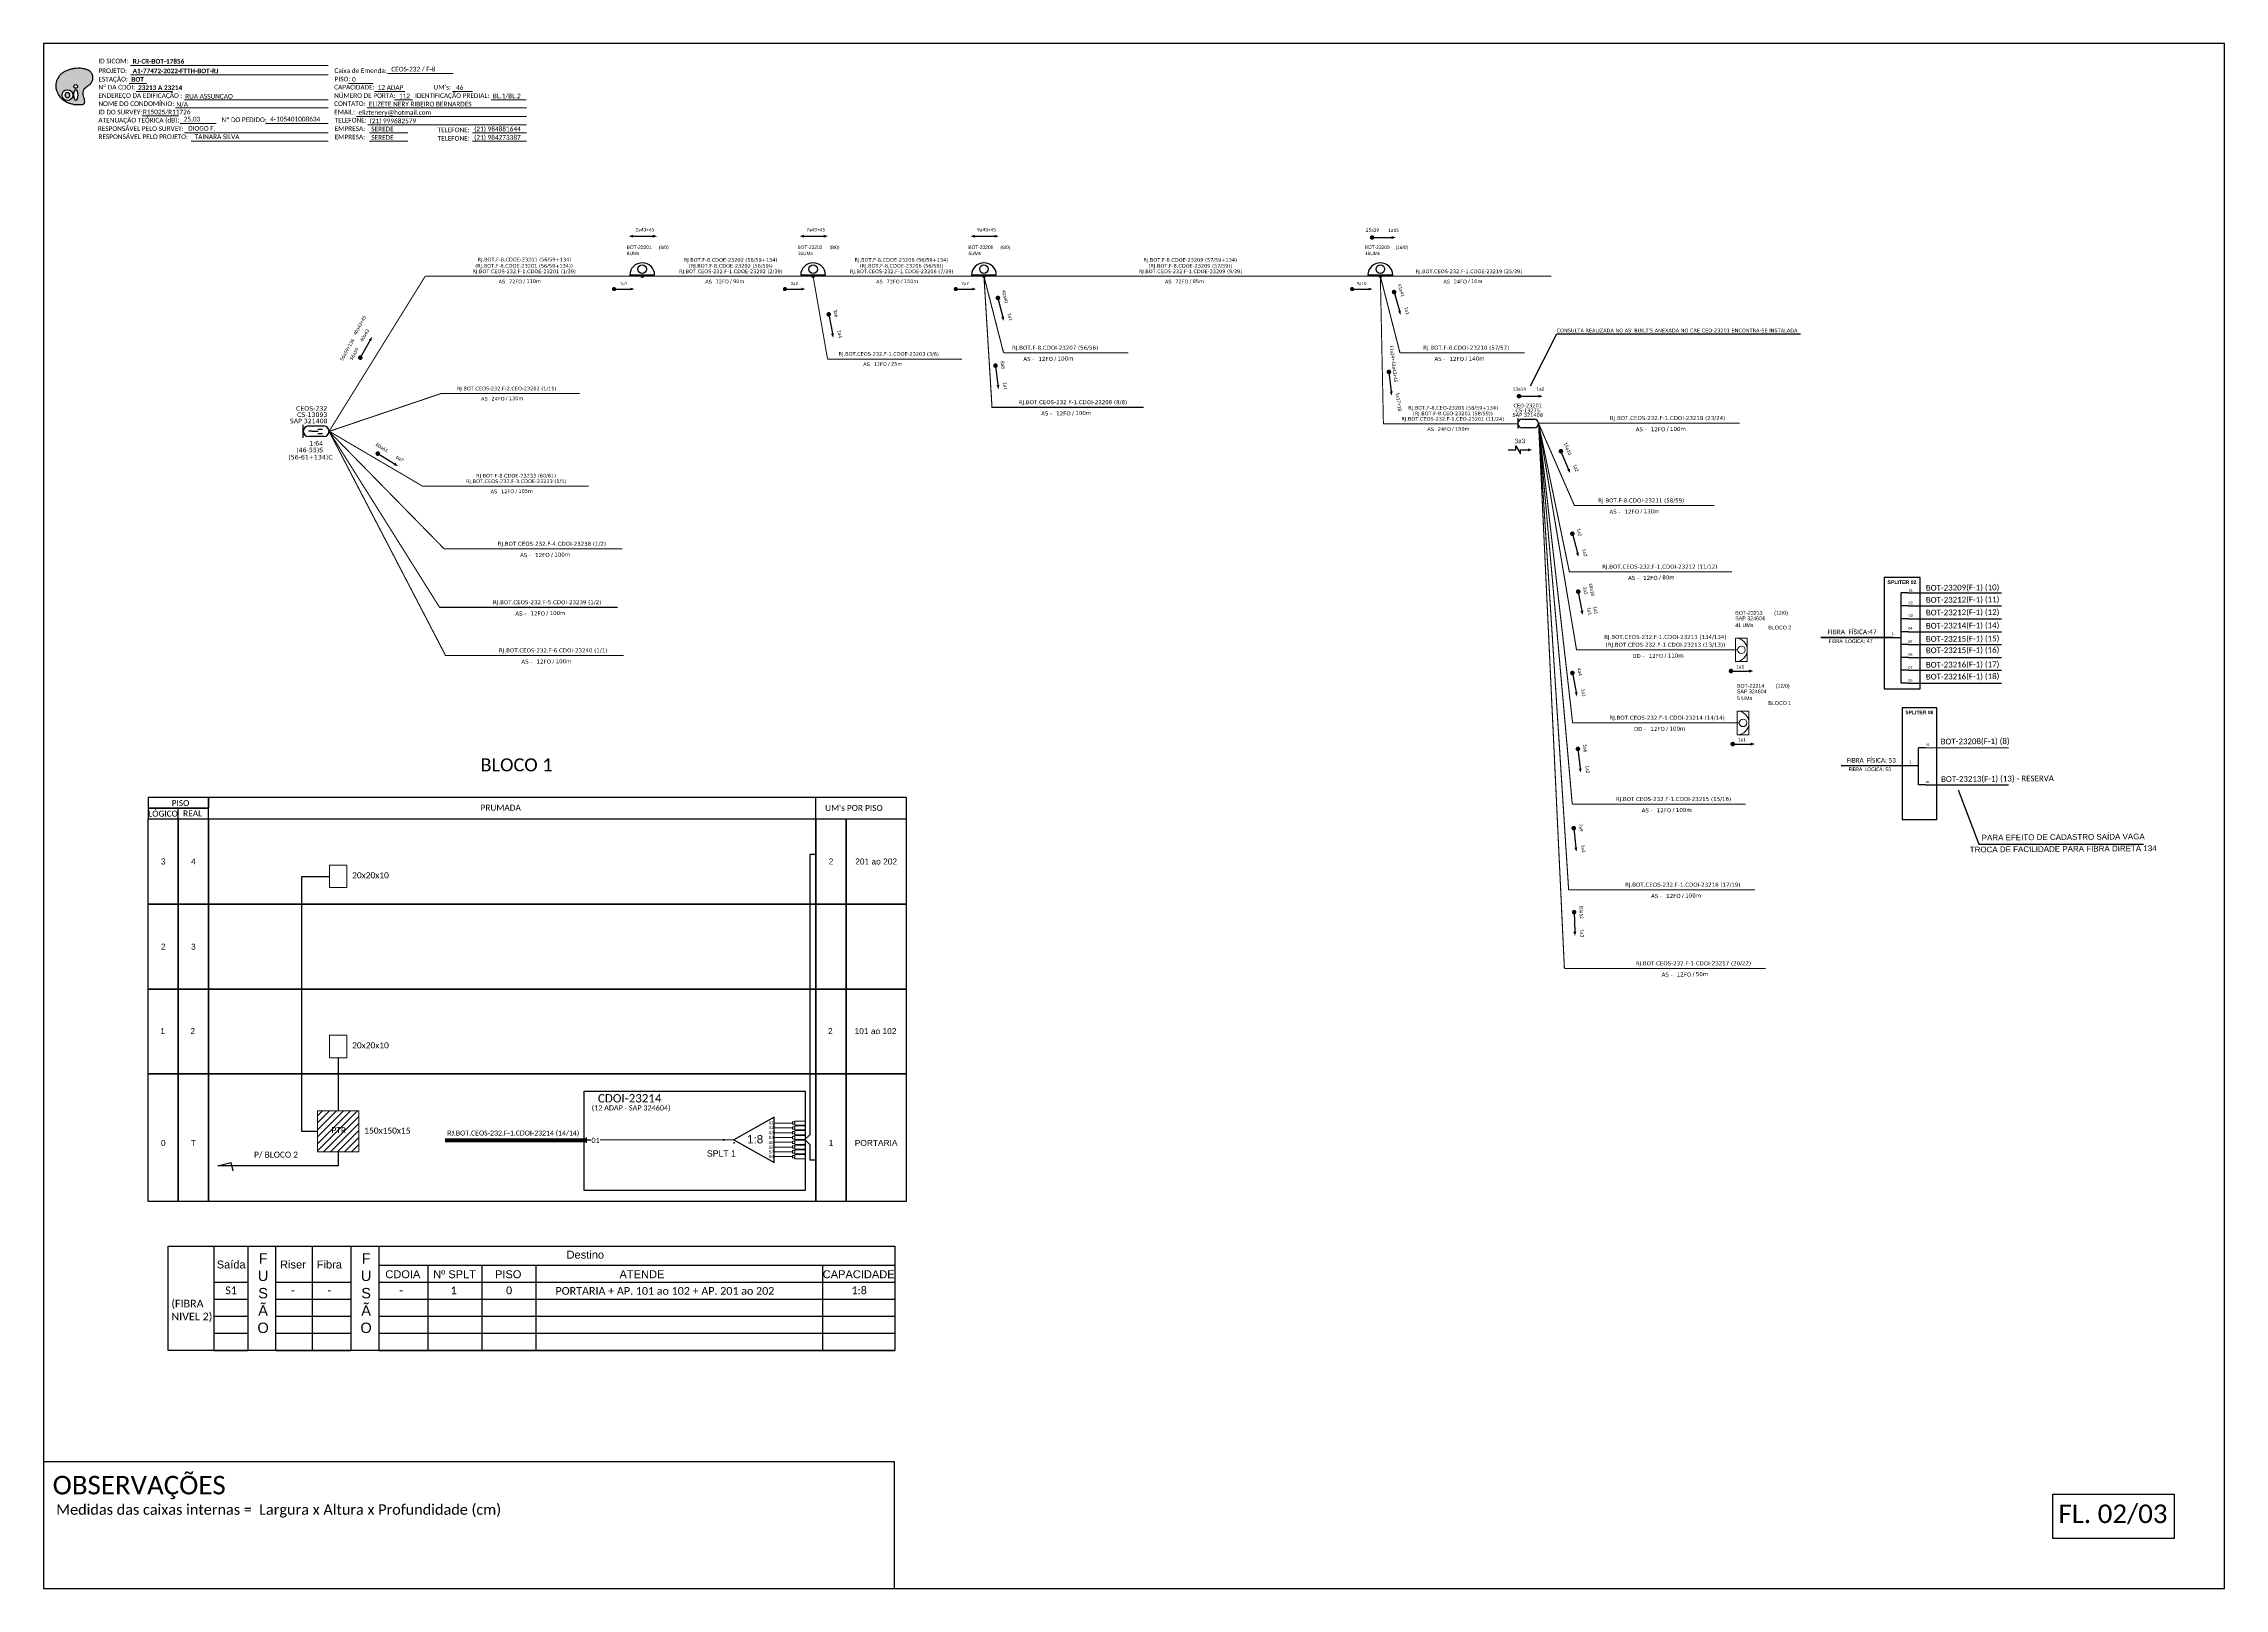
# Model space of a CAD drawing. Extents: x -89 to 1698, y 17 to 1299.
# Drawn here: x 859 to 1698, y 705 to 1299 of the extents above; entities that cross this region are included whole.
import ezdxf
from ezdxf.enums import TextEntityAlignment as Align

# ---------------------------------------------------------------- set-up
doc = ezdxf.new("R2010")
doc.units = 0
for name, color, linetype, lineweight in [("20.0-LEGENDA DOS CDO'S", 1, 'Continuous', 0), ('20.1-CDO_INTERIOR', 1, 'Continuous', 0), ('20.2-CDO_POSTE', 1, 'Continuous', 5), ('40.1-ETIQUETAS', 1, 'Continuous', 20)]:
    doc.layers.add(name, color=color, linetype=linetype, lineweight=lineweight)
for name, color, linetype in [('20.4-CEOS', 1, 'Continuous'), ('20.5-CEO', 1, 'Continuous'), ('CAP a instalar', 1, 'Continuous'), ('CD a instalar', 1, 'Continuous'), ('label_cabos', 7, 'Continuous'), ('SETA', 7, 'Continuous'), ('texto', 255, 'Continuous')]:
    doc.layers.add(name, color=color, linetype=linetype)
doc.styles.add('ARIAL', font='arial.ttf')
doc.styles.add('siredit', font='verdana.ttf')
doc.styles.get("Standard").update_dxf_attribs({"font": 'arial.ttf'})
doc.styles.add('WMF-Calibri0', font='calibri.ttf')
doc.styles.add('WMF-Calibri1', font='calibrib.ttf')
doc.linetypes.add('FENCELINE1', pattern='A,0.25,-0.1,[133,ltypeshp.shx,S=0.1,R=0,X=-0.1,Y=0],-0.1,1', length=1.45)
doc.dimstyles.get("Standard").update_dxf_attribs({"dimtxt": 0.18, "dimasz": 0.18, "dimexe": 0.18, "dimexo": 0.0625, "dimgap": 0.09, "dimtad": 0, "dimtih": 1, "dimtoh": 1, "dimdec": 4, "dimzin": 0, "dimdsep": 46, "dimtxsty": 'Standard', "dimcen": 0.09, "dimadec": 0, "dimazin": 0, "dimtfac": 1, "dimtdec": 4, "dimtofl": 0, "dimtmove": 0, "dimatfit": 3, "dimfxl": 0, "dimtolj": 1, "dimtzin": 0, "dimarcsym": 0})

# ---------------------------------------------------------------- blocks, each defined once
blk = doc.blocks.new('CDOI-12 ADAP SAP 05 ESQ')
at = {"color": 1}
blk.add_lwpolyline([(5016.02, -490.32), (5016.02, -490.32), (5016.02, -490.32), (4962.89, -490.32), (4962.89, -466.43), (4962.89, -466.43)], dxfattribs=at)
blk.add_lwpolyline([(4962.89, -466.43), (5016.02, -466.43), (5016.02, -490.32), (4962.89, -490.32)], close=True, dxfattribs=at)
blk = doc.blocks.new('SPLT_1-8_SC-APC')
at = {"color": 1}
blk.add_lwpolyline([(-7.37, -2.1), (-17.04, -7.55), (-7.37, -13), (-7.37, -2.1)], dxfattribs=at)
at = {"color": 3, "lineweight": 0}
for points in [[(-2.99, -3.51), (-7.37, -3.51)], [(-7.37, -4.66), (-2.99, -4.66)], [(-2.41, -3.02), (-2.41, -4)], [(-2.41, -3.02), (0, -3.02)], [(-2.41, -4), (0, -4)], [(-2.41, -4.17), (-2.41, -5.16)], [(-2.41, -4.17), (0, -4.17)], [(-2.41, -5.16), (0, -5.16)], [(-7.37, -5.82), (-2.99, -5.82)], [(-7.37, -6.97), (-2.99, -6.97)], [(-7.37, -8.12), (-2.99, -8.12)], [(-7.37, -9.28), (-2.99, -9.28)], [(-7.37, -10.43), (-2.99, -10.43)], [(-2.41, -5.32), (-2.41, -6.31)], [(-2.41, -5.32), (0, -5.32)], [(-2.41, -6.31), (0, -6.31)], [(-2.41, -6.48), (-2.41, -7.46)], [(-2.41, -6.48), (0, -6.48)], [(-2.41, -7.46), (0, -7.46)], [(-2.41, -7.63), (-2.41, -8.62)], [(-2.41, -7.63), (0, -7.63)], [(-2.41, -8.62), (0, -8.62)], [(-2.41, -8.78), (-2.41, -9.77)], [(-2.41, -8.78), (0, -8.78)], [(-2.41, -9.77), (0, -9.77)], [(-2.41, -9.94), (-2.41, -10.92)], [(-2.41, -9.94), (0, -9.94)], [(-7.37, -11.58), (-2.99, -11.58)], [(-2.41, -10.92), (0, -10.92)], [(-2.41, -11.09), (-2.41, -12.08)], [(-2.41, -11.09), (0, -11.09)], [(-2.41, -12.08), (0, -12.08)]]:
    blk.add_lwpolyline(points, dxfattribs=at)
for points in [[(-2.99, -3.22), (-2.41, -3.22), (-2.41, -3.8), (-2.99, -3.8)], [(-2.99, -4.38), (-2.41, -4.38), (-2.41, -4.95), (-2.99, -4.95)], [(-2.99, -5.53), (-2.41, -5.53), (-2.41, -6.1), (-2.99, -6.1)], [(-2.99, -6.68), (-2.41, -6.68), (-2.41, -7.26), (-2.99, -7.26)], [(-2.99, -7.84), (-2.41, -7.84), (-2.41, -8.41), (-2.99, -8.41)], [(-2.99, -8.99), (-2.41, -8.99), (-2.41, -9.56), (-2.99, -9.56)], [(-2.99, -10.14), (-2.41, -10.14), (-2.41, -10.72), (-2.99, -10.72)], [(-2.99, -11.3), (-2.41, -11.3), (-2.41, -11.87), (-2.99, -11.87)]]:
    blk.add_lwpolyline(points, close=True, dxfattribs=at)
at = {"color": 1, "lineweight": 0}
blk.add_lwpolyline([(-17.04, -7.55), (-19.26, -7.55)], dxfattribs=at)
at = {"color": 1, "style": 'ARIAL'}
for s, height, p in [('S1', 0.75, (-8.74, -3.78)), ('S2', 0.75, (-8.74, -4.97)), ('1:8', 2, (-13.91, -8.4)), ('S3', 0.75, (-8.74, -6.18)), ('S4', 0.75, (-8.74, -7.36)), ('S5', 0.75, (-8.74, -8.57)), ('S6', 0.75, (-8.74, -9.69)), ('S7', 0.75, (-8.74, -10.78)), ('S8', 0.75, (-8.74, -11.9))]:
    blk.add_text(s, height=height, dxfattribs=at).set_placement(p)
blk = doc.blocks.new('CDOE-TEXTO PADRÃO')
at = {"layer": "20.0-LEGENDA DOS CDO'S", "color": 0, "style": 'ARIAL'}
for tag, p in [('CDO_N', (0.5, 7.4)), ('CORDOALHA', (0.5, 4.3)), ('SAP', (0.5, 1.7)), ('SPLITER_1', (0.6, -0.9)), ('SPLITER_2', (0.6, -3.5)), ('(XX-XX_F)S', (0.5, -8.3)), ('(XX-XX_L)S', (0.5, -10.8)), ('UMS', (0.5, -13.1))]:
    blk.add_attdef(tag, p, '', height=1.7, rotation=0.118, dxfattribs=at)
blk.add_attdef('FIBRAS_UTILIZADAS', text='', height=1.7, rotation=0.118, dxfattribs=at).set_placement((19.8, 7.4), align=Align.CENTER)
blk = doc.blocks.new('SETA1')
at = {"const_width": 1.1}
blk.add_lwpolyline([(-5.3, 0, 1), (-4.2, 0, 1)], format="xyb", close=True, dxfattribs=at)
at = {"layer": 'SETA'}
blk.add_lwpolyline([(-4.7, 0), (4.7, 0)], dxfattribs=at)
blk.add_solid([(4.7, 0.7), (6.7, 0), (4.7, -0.7)], dxfattribs=at)
blk = doc.blocks.new('ETIQUETA_RS5F')
at = {"layer": '40.1-ETIQUETAS', "color": 0, "style": 'siredit'}
blk.add_text('/', height=1.5, dxfattribs=at).set_placement((1.58, -1.95), align=Align.MIDDLE_RIGHT)
for tag, p in [('ETIQUETA_R_SECUNDARIA', (1.21, 2.1)), ('ETIQUETA_R_PRIMARIA', (1.21, 4.1)), ('F_ATIVAS/F_MORTAS', (1.14, -4.24))]:
    blk.add_attdef(tag, text='', height=1.5, dxfattribs=at).set_placement(p, align=Align.MIDDLE_CENTER)
for tag, p in [('TIPO_CABO', (-6.58, -2.12)), ('CAP_CABO', (0.4, -2.09))]:
    blk.add_attdef(tag, text='', height=1.5, dxfattribs=at).set_placement(p, align=Align.MIDDLE_RIGHT)
for tag, p in [('FUSÃO_1', (0.85, -8.39)), ('FUSÃO_2', (0.85, -10.6)), ('FUSÃO_3', (0.85, -12.93)), ('FUSÃO_4', (0.85, -15.14)), ('FUSÃO_5', (0.85, -17.16))]:
    blk.add_attdef(tag, text='', height=1.5, dxfattribs=at).set_placement(p, align=Align.CENTER)
blk.add_attdef('METROS', text='', height=1.5, dxfattribs=at).set_placement((2.14, -1.95), align=Align.MIDDLE_LEFT)
blk = doc.blocks.new('OI')
h = blk.add_hatch(color=40)
edge = h.paths.add_edge_path()
edge.add_spline(control_points=[(4.35, -0.67), (3.92, -0.99), (3.26, -1.5), (2.81, -2.59), (2.9, -3.5), (3.06, -4.27), (3.31, -4.85), (3.37, -5.39), (3.4, -5.88), (3.2, -6.4), (2.54, -6.61), (1.65, -6.63), (0.55, -6.67), (-0.56, -6.42), (-1.61, -6.14), (-2.77, -5.61), (-3.92, -4.77), (-4.89, -3.7), (-5.34, -2.65), (-5.6, -1.94), (-5.85, -0.96), (-5.71, 0.47), (-5.1, 2.02), (-4.14, 3.02), (-3.3, 3.61), (-2.37, 4.16), (-1.36, 4.44), (-0.56, 4.7), (0.79, 4.85), (2.24, 4.97), (3.79, 4.57), (4.67, 4.21), (5.44, 3.65), (5.76, 2.99), (6.03, 2.21), (6.01, 1.46), (5.72, 0.64), (5.31, 0.08), (4.88, -0.38), (4.51, -0.55), (4.35, -0.67)], knot_values=[0, 0, 0, 0, 1.60434, 2.417191, 3.427595, 4.282808, 4.776746, 5.304182, 5.888771, 6.258406, 6.858137, 7.79129, 8.986195, 10.124242, 11.187857, 12.242908, 13.953784, 15.414161, 16.515391, 17.349188, 17.675853, 19.552021, 21.515531, 22.568638, 23.63245, 24.621084, 25.782718, 26.745347, 27.142653, 29.870543, 31.004649, 31.921532, 32.709589, 33.801391, 34.042471, 35.192333, 35.971461, 36.628871, 37.254359, 37.836911, 37.836911, 37.836911, 37.836911], degree=3, periodic=0)
h.paths.add_polyline_path([(1.13, -0.87, -1), (-0.04, -0.87, -1)], flags=16)
edge = h.paths.add_edge_path(flags=16)
edge.add_ellipse((0.56, -3.59), major_axis=(-0.02, 1.71), ratio=0.361305, start_angle=0, end_angle=360)
h.paths.add_polyline_path([(-0.36, -3.62, -1), (-3.8, -3.62, -1)], flags=16)
edge = h.paths.add_edge_path(flags=0)
edge.add_ellipse((-2.08, -3.62), major_axis=(0, 0.885), ratio=0.758294, start_angle=0, end_angle=360)
at = {"color": 40}
for centre, radius in [((-2.08, -3.62), 1.72), ((0.54, -0.87), 0.587)]:
    blk.add_circle(centre, radius, dxfattribs=at)
blk.add_ellipse((-2.08, -3.62), major_axis=(0, 0.885), ratio=0.758294, start_param=-3.141592653589792, end_param=3.141592653589792, dxfattribs=at)
blk.add_ellipse((0.56, -3.59), major_axis=(-0.02, 1.71), ratio=0.361305, dxfattribs=at)
at = {"color": 40, "start_tangent": (-0.800898, -0.598801), "end_tangent": (-0.800898, -0.598801)}
blk.add_spline([(4.35, -0.67), (3.2, -1.78), (2.9, -2.54), (2.92, -3.55), (3.12, -4.38), (3.28, -4.85), (3.37, -5.37), (3.35, -5.95), (3.2, -6.29), (2.66, -6.55), (1.73, -6.63), (0.54, -6.62), (-0.58, -6.41), (-1.6, -6.11), (-2.56, -5.67), (-3.95, -4.67), (-4.89, -3.56), (-5.37, -2.56), (-5.64, -1.78), (-5.72, -1.46), (-5.63, 0.42), (-4.84, 2.22), (-4.13, 2.99), (-3.27, 3.62), (-2.4, 4.09), (-1.3, 4.47), (-0.37, 4.72), (0.02, 4.77), (2.75, 4.8), (3.85, 4.53), (4.69, 4.16), (5.31, 3.68), (5.85, 2.73), (5.93, 2.5), (5.94, 1.35), (5.67, 0.62), (5.29, 0.08), (4.84, -0.36), (4.35, -0.67)], degree=3, dxfattribs=at)

msp = doc.modelspace()

# ---------------------------------------------------------------- hatches: boundary and pattern name
h = msp.add_hatch()
h.set_pattern_fill('ANSI31', color=1, scale=0.6)
h.set_pattern_definition([(45, (444.105, 3521.0566), (-1.3470384, 1.3470384), [])])
h.paths.add_polyline_path([(980.4, 888.65), (964.59, 888.65), (964.59, 872.84), (980.4, 872.84)])
h.paths.add_polyline_path([(969.32, 879.48), (976.13, 879.48), (976.13, 882.95), (969.32, 882.95)], flags=24)
h = msp.add_hatch(color=3)
h.dxf.hatch_style = 1
edge = h.paths.add_edge_path()
edge.add_arc((1120.73, 877.47), 0.41, 0, 360)

# ---------------------------------------------------------------- linework, layer by layer
at = {"color": 7, "linetype": 'Continuous'}
for p, q in [((1573.32, 1087.84), (1573.32, 1053.09)), ((1576.13, 1087.84), (1573.32, 1087.84)), ((1576.27, 1082.81), (1573.46, 1082.81)), ((1576.27, 1077.86), (1573.46, 1077.86)), ((1570.4, 1070.7), (1573.3, 1070.7)), ((1576.27, 1072.88), (1573.46, 1072.88)), ((1576.27, 1067.95), (1573.46, 1067.95)), ((1576.27, 1063.02), (1573.46, 1063.02)), ((1576.27, 1058.07), (1573.46, 1058.07)), ((1576.27, 1053.12), (1573.46, 1053.12)), ((1580.02, 1028.28), (1580.02, 1013.99)), ((1582.87, 1028.29), (1580.16, 1028.29)), ((1577.21, 1021.39), (1580.01, 1021.39)), ((1582.87, 1013.99), (1580.16, 1013.99))]:
    msp.add_line(p, q, dxfattribs=at)
at = {"color": 10, "linetype": 'Continuous'}
for p, q in [((1576.13, 1087.84), (1612.09, 1087.83)), ((1576.27, 1082.81), (1612.09, 1082.8)), ((1576.27, 1077.87), (1612.09, 1077.86)), ((1576.27, 1072.89), (1612.09, 1072.88)), ((1576.27, 1067.96), (1612.09, 1067.95)), ((1576.27, 1063.03), (1612.09, 1063.02)), ((1576.27, 1058.08), (1612.09, 1058.07)), ((1576.27, 1053.12), (1612.09, 1053.11)), ((1582.87, 1028.3), (1614.76, 1028.29)), ((1582.87, 1014), (1614.76, 1013.99))]:
    msp.add_line(p, q, dxfattribs=at)
at = {"color": 1, "linetype": 'Continuous', "lineweight": 60}
for p, q in [((1570.4, 1070.7), (1542.57, 1070.61)), ((1577.21, 1021.39), (1550.39, 1021.3))]:
    msp.add_line(p, q, dxfattribs=at)
at = {"color": 7}
for p, q in [((937.76, 836.66), (937.76, 796.53)), ((962.45, 836.66), (962.45, 796.53)), ((977.36, 836.66), (977.36, 796.53)), ((988.08, 836.66), (988.08, 796.53)), ((1006.95, 829.36), (1006.95, 796.53)), ((1027.75, 829.36), (1027.75, 796.53)), ((1048.51, 829.36), (1048.51, 796.53)), ((1158.74, 829.36), (1158.74, 796.53))]:
    msp.add_line(p, q, dxfattribs=at)
for points in [[(859.23, 705.02), (1697.79, 705.02), (1697.79, 1299.02), (859.23, 1299.02), (859.23, 705.02)], [(922.6, 1000.9), (1190.97, 1000.9), (1190.97, 1009.13), (922.6, 1009.13), (922.6, 1009.13), (922.6, 1005.02)], [(1156.22, 1000.9), (1156.22, 1009.13)], [(911.03, 1000.9), (911.03, 1005.02)]]:
    msp.add_lwpolyline(points)
at = {"color": 7, "lineweight": 0}
for points in [[(892.18, 1283.7), (898.73, 1283.7)], [(892.7, 1290.67), (968.67, 1290.67)], [(892.7, 1286.98), (968.67, 1286.98)], [(976.47, 1283.75), (985.95, 1283.75)], [(991.51, 1287.47), (1016.65, 1287.47)], [(894.85, 1280.63), (908.79, 1280.63)], [(913.42, 1277.4), (968.67, 1277.4)], [(986.52, 1280.63), (998.14, 1280.63)], [(994.1, 1277.4), (1001.05, 1277.4)], [(1016.46, 1280.63), (1024.12, 1280.63)], [(1031.27, 1277.4), (1044.83, 1277.4)], [(897.16, 1271.22), (911.11, 1271.22)], [(910, 1274.28), (968.67, 1274.28)], [(911.7, 1268.25), (925.64, 1268.25)], [(944.54, 1268.26), (968.68, 1268.26)], [(979.59, 1271.05), (1044.86, 1271.05)], [(983.63, 1274.28), (1044.86, 1274.28)], [(983.88, 1267.81), (1044.86, 1267.81)], [(913.42, 1264.7), (968.67, 1264.7)], [(915.91, 1261.46), (968.67, 1261.46)], [(984.49, 1264.7), (999.29, 1264.7)], [(984.49, 1261.46), (999.29, 1261.46)], [(1024.09, 1264.7), (1044.86, 1264.7)], [(1024.09, 1261.46), (1044.86, 1261.46)]]:
    msp.add_lwpolyline(points, dxfattribs=at)
for points, const_width in [([(1078.19, 1204.64, 1), (1078.99, 1204.64, 1)], 0.8), ([(1143.88, 1204.64, 1), (1144.68, 1204.64, 1)], 0.8), ([(1209.58, 1204.64, 1), (1210.38, 1204.64, 1)], 0.8), ([(1362, 1204.64, 1), (1362.8, 1204.64, 1)], 0.8), ([(1507.64, 1057.76, 1), (1508.52, 1057.76, 1)], 0.88), ([(1508.29, 1029.68, 1), (1509.17, 1029.68, 1)], 0.88)]:
    msp.add_lwpolyline(points, format="xyb", close=True, dxfattribs=dict(const_width=const_width))
at = {"color": 3}
for points in [[(1425.28, 1142.81), (1425.28, 1144.38), (1427.15, 1141.25), (1427.16, 1142.81)], [(1156.22, 869.62), (1154.03, 869.62), (1154.03, 875.62), (1151.96, 877.62), (1154.03, 879.61), (1154.03, 987.33), (1156.22, 987.33)], [(964.59, 880.75), (958.53, 880.75), (958.53, 978.79), (969.18, 978.79)], [(972.49, 909.09), (972.49, 888.65)], [(972.49, 872.84), (972.49, 867.52), (926.26, 867.52), (931.16, 868.79), (932.01, 865.54)], [(1069.63, 877.34), (1067.86, 877.34)], [(1121.14, 877.48), (1073.25, 877.34)]]:
    msp.add_lwpolyline(points, dxfattribs=at)
at = {"color": 7}
for points in [[(1566.94, 1050.87), (1580.76, 1050.87), (1580.76, 1093.79), (1566.94, 1093.79)], [(1573.88, 1000.72), (1587.2, 1000.72), (1587.2, 1043.65), (1573.88, 1043.65)], [(907.08, 836.66), (1186.52, 836.66), (1186.52, 796.53), (907.08, 796.53)]]:
    msp.add_lwpolyline(points, close=True, dxfattribs=at)
for points in [[(899.46, 1005.02), (922.6, 1005.02), (922.6, 1009.13), (899.46, 1009.13)], [(899.46, 1000.9), (922.6, 1000.9), (922.6, 1005.02), (899.46, 1005.02)], [(899.46, 1000.9), (911.03, 1000.9), (911.03, 968.16), (899.46, 968.16)], [(911.03, 1000.9), (922.6, 1000.9), (922.6, 968.16), (911.03, 968.16)], [(922.6, 1000.9), (1156.22, 1000.9), (1156.22, 968.16), (922.6, 968.16)], [(1156.22, 1000.9), (1167.79, 1000.9), (1167.79, 968.16), (1156.22, 968.16)], [(1167.79, 1000.9), (1190.94, 1000.9), (1190.94, 968.16), (1167.79, 968.16)], [(899.46, 968.16), (911.03, 968.16), (911.03, 935.42), (899.46, 935.42)], [(911.03, 968.16), (922.6, 968.16), (922.6, 935.42), (911.03, 935.42)], [(922.6, 968.16), (1156.22, 968.16), (1156.22, 935.42), (922.6, 935.42)], [(1156.22, 968.16), (1167.79, 968.16), (1167.79, 935.42), (1156.22, 935.42)], [(1167.79, 968.16), (1190.94, 968.16), (1190.94, 935.42), (1167.79, 935.42)], [(899.46, 935.42), (911.03, 935.42), (911.03, 902.86), (899.46, 902.86)], [(911.03, 935.42), (922.6, 935.42), (922.6, 902.86), (911.03, 902.86)], [(922.6, 935.42), (1156.22, 935.42), (1156.22, 902.86), (922.6, 902.86)], [(1156.22, 935.42), (1167.79, 935.42), (1167.79, 902.86), (1156.22, 902.86)], [(1167.79, 935.42), (1190.94, 935.42), (1190.94, 902.86), (1167.79, 902.86)], [(899.46, 902.86), (911.03, 902.86), (911.03, 853.74), (899.46, 853.74)], [(911.03, 902.86), (922.6, 902.86), (922.6, 853.74), (911.03, 853.74)], [(922.6, 902.86), (1156.22, 902.86), (1156.22, 853.74), (922.6, 853.74)], [(1156.22, 902.86), (1167.79, 902.86), (1167.79, 853.74), (1156.22, 853.74)], [(1167.79, 902.86), (1190.94, 902.86), (1190.94, 853.74), (1167.79, 853.74)], [(1631.81, 741.25), (1678.46, 741.25), (1678.46, 724.21), (1631.81, 724.21)]]:
    msp.add_lwpolyline(points, close=True)
at = {"color": 0, "lineweight": 0}
for points in [[(969.18, 983.1), (975.8, 983.1), (975.8, 974.48), (969.18, 974.48)], [(969.18, 917.71), (975.8, 917.71), (975.8, 909.09), (969.18, 909.09)]]:
    msp.add_lwpolyline(points, close=True, dxfattribs=at)
at = {"color": 1, "lineweight": 0}
msp.add_lwpolyline([(964.59, 888.65), (980.4, 888.65), (980.4, 872.84), (964.59, 872.84)], close=True, dxfattribs=at)
at = {"color": 1, "const_width": 1.6}
msp.add_lwpolyline([(1013.52, 877.34), (1067.86, 877.34)], dxfattribs=at)
at = {"color": 1}
msp.add_lwpolyline([(1067.86, 878.39), (1067.86, 876.29)], dxfattribs=at)
at = {"color": 7}
for points in [[(924.72, 836.66), (924.72, 796.53)], [(948.47, 796.53), (948.47, 836.66)], [(924.72, 822.8), (937.76, 822.8)], [(948.47, 822.8), (977.36, 822.8)], [(988.08, 829.36), (1186.52, 829.36)], [(988.08, 822.8), (1186.52, 822.8)], [(924.72, 816.23), (937.76, 816.23)], [(948.47, 816.23), (977.36, 816.23)], [(988.08, 816.23), (1048.51, 816.23)], [(1048.51, 816.23), (1158.74, 816.23)], [(1158.74, 816.23), (1186.52, 816.23)], [(924.72, 809.66), (937.76, 809.66)], [(948.47, 809.66), (977.36, 809.66)], [(988.08, 809.66), (1186.52, 809.66)], [(924.72, 803.1), (937.76, 803.1)], [(948.47, 803.1), (977.36, 803.1)], [(988.08, 803.1), (1186.52, 803.1)], [(924.72, 796.53), (937.76, 796.53)], [(924.72, 796.53), (937.76, 796.53)], [(948.47, 796.53), (977.36, 796.53)], [(948.47, 796.53), (977.36, 796.53)], [(988.08, 796.53), (1186.52, 796.53)], [(988.08, 796.53), (1186.52, 796.53)], [(859.3, 753.78), (1186.26, 753.78)], [(1186.26, 753.78), (1186.26, 705.02)]]:
    msp.add_lwpolyline(points, dxfattribs=at)
for p in [(899.46, 968.16), (899.46, 935.42), (899.46, 902.86), (1124.7, 876.29)]:
    msp.add_point(p)
at = {"layer": '20.1-CDO_INTERIOR', "color": 1, "lineweight": 18}
for points in [[(1514.33, 1061.37), (1514.33, 1070.46), (1509.78, 1070.46), (1509.78, 1061.37)], [(1514.97, 1033.29), (1514.97, 1042.38), (1510.43, 1042.38), (1510.43, 1033.29)]]:
    msp.add_lwpolyline(points, close=True, dxfattribs=at)
for centre in [(1512.05, 1065.91), (1512.7, 1037.83)]:
    msp.add_circle(centre, 1.45, dxfattribs=at)
for centre in [(1509.78, 1065.91), (1510.43, 1037.83)]:
    msp.add_arc(centre, 4.55, 270, 90, dxfattribs=at)
at = {"layer": '20.4-CEOS', "color": 5}
for p, q in [((959.08, 1147.48), (959.08, 1152.45)), ((962.43, 1149.96), (961.04, 1149.96)), ((961.14, 1152.02), (966.92, 1152.02)), ((962.43, 1149.96), (964.82, 1149.96)), ((964.71, 1150.78), (966.47, 1150.78)), ((964.71, 1149.06), (966.47, 1149.06)), ((966.92, 1147.9), (961.14, 1147.9))]:
    msp.add_line(p, q, dxfattribs=at)
for centre, start, end in [((961.14, 1149.96), 90, 270), ((966.92, 1149.96), 270, 90)]:
    msp.add_arc(centre, 2.06, start, end, dxfattribs=at)
at = {"layer": '20.5-CEO', "color": 5}
for p, q in [((1427.74, 1154.64), (1432.41, 1154.64)), ((1432.41, 1151.31), (1427.74, 1151.31))]:
    msp.add_line(p, q, dxfattribs=at)
msp.add_lwpolyline([(1426.08, 1154.98), (1426.08, 1150.97)], dxfattribs=at)
for centre, start, end in [((1427.74, 1152.97), 90, 270), ((1432.41, 1152.97), 270, 90)]:
    msp.add_arc(centre, 1.66, start, end, dxfattribs=at)
at = {"layer": 'CAP a instalar', "color": 5, "linetype": 'FENCELINE1', "ltscale": 7, "const_width": 0.373}
for points in [[(968.98, 1149.91), (1005.96, 1209.58)], [(1005.96, 1209.58), (1089.43, 1209.56)], [(1089.43, 1209.56), (1155.12, 1209.56)], [(1155.12, 1209.56), (1220.81, 1209.56)], [(1220.81, 1209.56), (1373.24, 1209.56)], [(1373.24, 1209.56), (1374.42, 1152.8)], [(1374.42, 1152.8), (1426.09, 1152.78)]]:
    msp.add_lwpolyline(points, dxfattribs=at)
at = {"layer": 'CAP a instalar', "color": 7, "linetype": 'FENCELINE1', "ltscale": 7, "const_width": 0.373}
for points in [[(1155.12, 1209.56), (1160.69, 1177.66)], [(1373.24, 1209.56), (1438.93, 1209.56)], [(1160.69, 1177.66), (1212.35, 1177.66)], [(1012.07, 1164.48), (968.98, 1149.91)], [(1012.07, 1164.48), (1065.3, 1164.48)], [(1004.91, 1128.88), (969.01, 1149.96)], [(1004.91, 1128.88), (1068.81, 1128.88)]]:
    msp.add_lwpolyline(points, dxfattribs=at)
at = {"layer": 'CD a instalar', "color": 8, "linetype": 'FENCELINE1', "ltscale": 7}
for points in [[(1220.81, 1209.56, 0.411, 0.411, 0), (1223.91, 1159.16, 0.411, 0.411, 0), (1282.23, 1159.17, 0.411, 0.411, 0)], [(968.98, 1149.96, 0.411, 0.411, 0), (1011.49, 1082.25, 0.411, 0.411, 0), (1079.91, 1082.25, 0.411, 0.411, 0)], [(968.98, 1149.96, 0.411, 0.411, 0), (1013.8, 1063.72, 0.411, 0.411, 0), (1082.22, 1063.73, 0.411, 0.411, 0)], [(968.98, 1149.91, 0.411, 0.411, 0), (1013.29, 1104.72, 0.411, 0.411, 0), (1081.71, 1104.72, 0.411, 0.411, 0)], [(1434.08, 1153.1, 0.411, 0.411, 0), (1434.08, 1153.1, 0.411, 0.411, 0), (1511.44, 1153.08, 0.411, 0.411, 0)], [(1434.08, 1152.97, 0.411, 0.411, 0), (1445.92, 1095.93, 0.411, 0.411, 0), (1508.47, 1095.94, 0.411, 0.411, 0)], [(1434.08, 1152.97, 0.411, 0.411, 0), (1447.03, 1006.57, 0.411, 0.411, 0)], [(1447.03, 1006.57, 0.411, 0.411, 0), (1447.03, 1006.57, 0.411, 0.411, 0), (1513.7, 1006.58, 0.411, 0.411, 0)], [(1445.64, 973.63, 0.411, 0.411, 0), (1445.64, 973.63, 0.411, 0.411, 0), (1517.31, 973.64, 0.411, 0.411, 0)], [(1444.01, 943.4, 0.411, 0.411, 0), (1444.01, 943.4, 0.411, 0.411, 0), (1521.38, 943.4, 0.411, 0.411, 0)]]:
    msp.add_lwpolyline(points, format="xyseb", dxfattribs=at)
at = {"layer": 'CD a instalar', "color": 7, "linetype": 'FENCELINE1', "ltscale": 7, "const_width": 0.411}
for points in [[(1220.81, 1209.56), (1228.35, 1180.13)], [(1373.24, 1209.56), (1380.78, 1180.13)], [(1228.35, 1180.13), (1276.35, 1180.13)], [(1380.78, 1180.13), (1428.77, 1180.13)], [(1434.08, 1152.97), (1447.86, 1121.39), (1501.71, 1121.39)]]:
    msp.add_lwpolyline(points, dxfattribs=at)
at = {"layer": 'CD a instalar', "color": 8, "linetype": 'FENCELINE1', "ltscale": 7, "const_width": 0.411}
for points in [[(1445.64, 973.63), (1434.08, 1152.97)], [(1444.01, 943.4), (1434.08, 1152.97)]]:
    msp.add_lwpolyline(points, dxfattribs=at)
at = {"layer": 'CD a instalar', "color": 1, "ltscale": 7}
for points in [[(1434.08, 1152.97, 0.411, 0.411, 0), (1448.68, 1065.91, 0.411, 0.411, 0), (1510.6, 1065.91, 0.411, 0.411, 0)], [(1434.08, 1152.97, 0.411, 0.411, 0), (1447.17, 1037.83, 0.411, 0.411, 0)], [(1447.17, 1037.83, 0.411, 0.411, 0), (1447.17, 1037.83, 0.411, 0.411, 0), (1511.24, 1037.83, 0.411, 0.411, 0)]]:
    msp.add_lwpolyline(points, format="xyseb", dxfattribs=at)
at = {"layer": 'label_cabos', "color": 7}
for p, q in [((1094.18, 1210), (1084.67, 1210)), ((1159.88, 1210), (1150.36, 1210)), ((1225.57, 1210), (1216.05, 1210))]:
    msp.add_line(p, q, dxfattribs=at)
at = {"layer": 'label_cabos', "color": 5}
msp.add_line((1377.99, 1210), (1368.47, 1210), dxfattribs=at)
at = {"layer": 'label_cabos', "color": 7}
for centre, radius in [((1089.42, 1212.26), 1.64), ((1089.43, 1209.56), 0.44), ((1155.12, 1212.26), 1.64), ((1155.12, 1209.56), 0.44), ((1220.81, 1212.26), 1.64), ((1220.81, 1209.56), 0.44)]:
    msp.add_circle(centre, radius, dxfattribs=at)
at = {"layer": 'label_cabos', "color": 5}
for centre, radius in [((1373.23, 1212.26), 1.64), ((1373.24, 1209.56), 0.44)]:
    msp.add_circle(centre, radius, dxfattribs=at)
at = {"layer": 'label_cabos', "color": 7}
for centre in [(1089.42, 1210), (1155.12, 1210), (1220.81, 1210)]:
    msp.add_arc(centre, 4.76, 0, 180, dxfattribs=at)
at = {"layer": 'label_cabos', "color": 5}
msp.add_arc((1373.23, 1210), 4.76, 0, 180, dxfattribs=at)
at = {"layer": 'SETA'}
for points in [[(1085.92, 1225), (1093.49, 1224.98)], [(1151.61, 1225), (1159.18, 1224.98)], [(1217.3, 1225), (1224.87, 1224.98)], [(1078.59, 1204.64), (1085.47, 1204.64)], [(1144.28, 1204.64), (1151.16, 1204.64)], [(1209.98, 1204.64), (1216.85, 1204.64)], [(1362.4, 1204.64), (1369.28, 1204.64)], [(1508.08, 1057.76), (1515.65, 1057.76)], [(1508.73, 1029.68), (1516.3, 1029.68)]]:
    msp.add_lwpolyline(points, dxfattribs=at)
at = {"layer": 'SETA', "color": 3}
for points in [[(1422.45, 1142.81), (1425.28, 1142.81)], [(1427.16, 1142.81), (1429.98, 1142.81)]]:
    msp.add_lwpolyline(points, dxfattribs=at)
at = {"layer": 'SETA'}
for points in [[(1085.92, 1225.56), (1084.31, 1224.97), (1085.92, 1224.39)], [(1093.49, 1225.56), (1095.1, 1224.97), (1093.48, 1224.39)], [(1151.61, 1225.56), (1150, 1224.97), (1151.61, 1224.39)], [(1159.18, 1225.56), (1160.79, 1224.97), (1159.18, 1224.39)], [(1217.3, 1225.56), (1215.69, 1224.97), (1217.31, 1224.39)], [(1224.87, 1225.56), (1226.48, 1224.97), (1224.87, 1224.39)], [(1084.92, 1205.18), (1086.38, 1204.65), (1084.92, 1204.11)], [(1150.61, 1205.18), (1152.07, 1204.65), (1150.61, 1204.11)], [(1216.3, 1205.18), (1217.77, 1204.65), (1216.3, 1204.11)], [(1368.73, 1205.18), (1370.19, 1204.65), (1368.73, 1204.11)], [(1515.04, 1058.36), (1516.65, 1057.77), (1515.04, 1057.18)], [(1515.69, 1030.28), (1517.3, 1029.69), (1515.69, 1029.11)]]:
    msp.add_solid(points, dxfattribs=at)
at = {"layer": 'SETA', "color": 3}
msp.add_solid([(1429.98, 1143.4), (1431.61, 1142.81), (1429.98, 1142.22)], dxfattribs=at)

# ---------------------------------------------------------------- block references
at = {"color": 7, "xscale": 1.213923925163967, "yscale": 1.213923925163967, "zscale": 1.213923925163967, "rotation": 0.1532896023949059}
msp.add_blockref('OI', (870.9, 1283.61), dxfattribs=at)
at = {"xscale": 1.600000000000023, "yscale": 1.600000000000023, "zscale": 1.6}
msp.add_blockref('CDOI-12 ADAP SAP 05 ESQ', (-6873.53, 1642.47), dxfattribs=at)
at = {"color": 3, "xscale": 1.600000000000023, "yscale": 1.600000000000023, "zscale": 1.6}
msp.add_blockref('SPLT_1-8_SC-APC', (1151.96, 889.56), dxfattribs=at)
at = {"layer": '20.2-CDO_POSTE', "color": 7}
ref = msp.add_blockref('CDOE-TEXTO PADRÃO', (1089.11, 1211.21), dxfattribs=dict(at, xscale=0.7776000022888176, yscale=0.7776000022888212, zscale=0.7776000022888183))
ref.add_attrib('CDO_N', 'BOT-23201', (1083.44, 1220.07), dxfattribs={"layer": "20.0-LEGENDA DOS CDO'S", "color": 0, "height": 1.322, "rotation": 0.11799, "style": 'ARIAL'})
ref.add_attrib('CORDOALHA', '8UMs', (1083.49, 1217.68), dxfattribs={"layer": "20.0-LEGENDA DOS CDO'S", "color": 0, "height": 1.322, "rotation": 0.11799, "style": 'ARIAL'})
ref.add_attrib('FIBRAS_UTILIZADAS', '       (8/0)', dxfattribs={"layer": "20.0-LEGENDA DOS CDO'S", "color": 0, "height": 1.3218, "rotation": 0.11799, "style": 'ARIAL'}).set_placement((1095.88, 1220.01), align=Align.CENTER)
ref = msp.add_blockref('CDOE-TEXTO PADRÃO', (1154.81, 1211.21), dxfattribs=dict(at, xscale=0.7776000022888176, yscale=0.7776000022888212, zscale=0.7776000022888183))
ref.add_attrib('CDO_N', 'BOT-23202', (1149.13, 1220.07), dxfattribs={"layer": "20.0-LEGENDA DOS CDO'S", "color": 0, "height": 1.322, "rotation": 0.11799, "style": 'ARIAL'})
ref.add_attrib('CORDOALHA', '16UMs', (1149.18, 1217.68), dxfattribs={"layer": "20.0-LEGENDA DOS CDO'S", "color": 0, "height": 1.322, "rotation": 0.11799, "style": 'ARIAL'})
ref.add_attrib('FIBRAS_UTILIZADAS', '       (8/0)', dxfattribs={"layer": "20.0-LEGENDA DOS CDO'S", "color": 0, "height": 1.3218, "rotation": 0.11799, "style": 'ARIAL'}).set_placement((1161.57, 1220.01), align=Align.CENTER)
ref = msp.add_blockref('CDOE-TEXTO PADRÃO', (1220.5, 1211.21), dxfattribs=dict(at, xscale=0.7776000022888176, yscale=0.7776000022888212, zscale=0.7776000022888183))
ref.add_attrib('CDO_N', 'BOT-23206', (1214.83, 1220.07), dxfattribs={"layer": "20.0-LEGENDA DOS CDO'S", "color": 0, "height": 1.322, "rotation": 0.11799, "style": 'ARIAL'})
ref.add_attrib('CORDOALHA', '5UMs', (1214.87, 1217.68), dxfattribs={"layer": "20.0-LEGENDA DOS CDO'S", "color": 0, "height": 1.322, "rotation": 0.11799, "style": 'ARIAL'})
ref.add_attrib('FIBRAS_UTILIZADAS', '       (8/0)', dxfattribs={"layer": "20.0-LEGENDA DOS CDO'S", "color": 0, "height": 1.3218, "rotation": 0.11799, "style": 'ARIAL'}).set_placement((1227.26, 1220.01), align=Align.CENTER)
at = {"layer": '20.2-CDO_POSTE', "color": 5}
ref = msp.add_blockref('CDOE-TEXTO PADRÃO', (1372.92, 1211.21), dxfattribs=dict(at, xscale=0.7776000022888176, yscale=0.7776000022888212, zscale=0.7776000022888183))
ref.add_attrib('CDO_N', 'BOT-23209', (1367.25, 1220.07), dxfattribs={"layer": "20.0-LEGENDA DOS CDO'S", "color": 0, "height": 1.322, "rotation": 0.11799, "style": 'ARIAL'})
ref.add_attrib('CORDOALHA', '16UMs', (1367.3, 1217.68), dxfattribs={"layer": "20.0-LEGENDA DOS CDO'S", "color": 0, "height": 1.322, "rotation": 0.11799, "style": 'ARIAL'})
ref.add_attrib('FIBRAS_UTILIZADAS', '       (16/0)', dxfattribs={"layer": "20.0-LEGENDA DOS CDO'S", "color": 0, "height": 1.3218, "rotation": 0.11799, "style": 'ARIAL'}).set_placement((1379.69, 1220.01), align=Align.CENTER)
at = {"layer": '40.1-ETIQUETAS', "color": 7}
ref = msp.add_blockref('ETIQUETA_RS5F', (1406.18, 1209.49), dxfattribs=dict(at, xscale=0.9331199879998167, yscale=0.9331199879998167, zscale=0.9331199879998162))
ref.add_attrib('ETIQUETA_R_SECUNDARIA', 'RJ.BOT.CEOS-232.F-1.CDOE-23219 (25/39)', dxfattribs={"color": 0, "height": 1.3997, "style": 'siredit'}).set_placement((1407.28, 1211.45), align=Align.MIDDLE_CENTER)
ref.add_attrib('TIPO_CABO', 'AS', dxfattribs={"color": 0, "height": 1.4, "style": 'siredit'}).set_placement((1400.01, 1207.51), align=Align.MIDDLE_RIGHT)
ref.add_attrib('CAP_CABO', '24FO', dxfattribs={"color": 0, "height": 1.4, "style": 'siredit'}).set_placement((1406.52, 1207.53), align=Align.MIDDLE_RIGHT)
ref.add_attrib('METROS', '10m', dxfattribs={"color": 0, "height": 1.4, "style": 'siredit'}).set_placement((1408.15, 1207.66), align=Align.MIDDLE_LEFT)
ref = msp.add_blockref('ETIQUETA_RS5F', (1183.11, 1177.72), dxfattribs=dict(at, xscale=0.9331199879998167, yscale=0.9331199879998167, zscale=0.9331199879998162))
ref.add_attrib('ETIQUETA_R_SECUNDARIA', 'RJ.BOT.CEOS-232.F-1.CDOE-23203 (3/6)', dxfattribs={"color": 0, "height": 1.3997, "style": 'siredit'}).set_placement((1184.21, 1179.69), align=Align.MIDDLE_CENTER)
ref.add_attrib('TIPO_CABO', 'AS', dxfattribs={"color": 0, "height": 1.4, "style": 'siredit'}).set_placement((1176.93, 1175.75), align=Align.MIDDLE_RIGHT)
ref.add_attrib('CAP_CABO', '12FO', dxfattribs={"color": 0, "height": 1.4, "style": 'siredit'}).set_placement((1183.45, 1175.77), align=Align.MIDDLE_RIGHT)
ref.add_attrib('METROS', '25m', dxfattribs={"color": 0, "height": 1.4, "style": 'siredit'}).set_placement((1185.08, 1175.9), align=Align.MIDDLE_LEFT)
ref = msp.add_blockref('ETIQUETA_RS5F', (1036.16, 1164.44), dxfattribs=dict(at, xscale=0.9331199879998167, yscale=0.9331199879998167, zscale=0.9331199879998162))
ref.add_attrib('ETIQUETA_R_SECUNDARIA', 'RJ.BOT.CEOS-232.F-2.CEO-23202 (1/11)', dxfattribs={"color": 0, "height": 1.3997, "style": 'siredit'}).set_placement((1037.26, 1166.4), align=Align.MIDDLE_CENTER)
ref.add_attrib('TIPO_CABO', 'AS', dxfattribs={"color": 0, "height": 1.4, "style": 'siredit'}).set_placement((1029.98, 1162.46), align=Align.MIDDLE_RIGHT)
ref.add_attrib('CAP_CABO', '24FO', dxfattribs={"color": 0, "height": 1.4, "style": 'siredit'}).set_placement((1036.5, 1162.48), align=Align.MIDDLE_RIGHT)
ref.add_attrib('METROS', '130m', dxfattribs={"color": 0, "height": 1.4, "style": 'siredit'}).set_placement((1038.13, 1162.61), align=Align.MIDDLE_LEFT)
ref = msp.add_blockref('ETIQUETA_RS5F', (1039.83, 1128.81), dxfattribs=dict(at, xscale=0.9331199879998167, yscale=0.9331199879998167, zscale=0.9331199879998162))
ref.add_attrib('ETIQUETA_R_PRIMARIA', 'RJ.BOT.F-8.CDOE-23233 (60/61)', dxfattribs={"color": 0, "height": 1.3997, "style": 'siredit'}).set_placement((1040.9, 1132.89), align=Align.MIDDLE_CENTER)
ref.add_attrib('ETIQUETA_R_SECUNDARIA', 'RJ.BOT.CEOS-232.F-3.CDOE-23233 (1/5)', dxfattribs={"color": 0, "height": 1.3997, "style": 'siredit'}).set_placement((1040.93, 1130.77), align=Align.MIDDLE_CENTER)
ref.add_attrib('TIPO_CABO', 'AS', dxfattribs={"color": 0, "height": 1.4, "style": 'siredit'}).set_placement((1033.66, 1126.83), align=Align.MIDDLE_RIGHT)
ref.add_attrib('CAP_CABO', '12FO', dxfattribs={"color": 0, "height": 1.4, "style": 'siredit'}).set_placement((1040.17, 1126.85), align=Align.MIDDLE_RIGHT)
ref.add_attrib('METROS', '105m', dxfattribs={"color": 0, "height": 1.4, "style": 'siredit'}).set_placement((1041.8, 1126.98), align=Align.MIDDLE_LEFT)
at = {"layer": 'CD a instalar', "color": 7}
ref = msp.add_blockref('ETIQUETA_RS5F', (1246.97, 1179.94), dxfattribs=dict(at, xscale=1.026431988040713, yscale=1.026431988040713, zscale=1.026431988040686))
ref.add_attrib('ETIQUETA_R_PRIMARIA', 'RJ.BOT.F-8.CDOI-23207 (56/56)', dxfattribs={"layer": '40.1-ETIQUETAS', "color": 0, "height": 1.5396, "style": 'siredit'}).set_placement((1248.18, 1182.1), align=Align.MIDDLE_CENTER)
ref.add_attrib('TIPO_CABO', 'AS -', dxfattribs={"layer": '40.1-ETIQUETAS', "color": 0, "height": 1.54, "style": 'siredit'}).set_placement((1240.18, 1177.77), align=Align.MIDDLE_RIGHT)
ref.add_attrib('CAP_CABO', '12FO', dxfattribs={"layer": '40.1-ETIQUETAS', "color": 0, "height": 1.54, "style": 'siredit'}).set_placement((1247.35, 1177.79), align=Align.MIDDLE_RIGHT)
ref.add_attrib('METROS', '100m', dxfattribs={"layer": '40.1-ETIQUETAS', "color": 0, "height": 1.54, "style": 'siredit'}).set_placement((1249.14, 1177.94), align=Align.MIDDLE_LEFT)
ref = msp.add_blockref('ETIQUETA_RS5F', (1405.04, 1179.94), dxfattribs=dict(at, xscale=1.026431988040713, yscale=1.026431988040713, zscale=1.026431988040686))
ref.add_attrib('ETIQUETA_R_PRIMARIA', 'RJ.BOT.F-8.CDOI-23210 (57/57)', dxfattribs={"layer": '40.1-ETIQUETAS', "color": 0, "height": 1.5396, "style": 'siredit'}).set_placement((1406.26, 1182.1), align=Align.MIDDLE_CENTER)
ref.add_attrib('TIPO_CABO', 'AS -', dxfattribs={"layer": '40.1-ETIQUETAS', "color": 0, "height": 1.54, "style": 'siredit'}).set_placement((1398.25, 1177.77), align=Align.MIDDLE_RIGHT)
ref.add_attrib('CAP_CABO', '12FO', dxfattribs={"layer": '40.1-ETIQUETAS', "color": 0, "height": 1.54, "style": 'siredit'}).set_placement((1405.42, 1177.79), align=Align.MIDDLE_RIGHT)
ref.add_attrib('METROS', '140m', dxfattribs={"layer": '40.1-ETIQUETAS', "color": 0, "height": 1.54, "style": 'siredit'}).set_placement((1407.21, 1177.94), align=Align.MIDDLE_LEFT)
at = {"layer": 'CD a instalar', "color": 8}
ref = msp.add_blockref('ETIQUETA_RS5F', (1253.79, 1158.98), dxfattribs=dict(at, xscale=1.026431988040713, yscale=1.026431988040713, zscale=1.026431988040686))
ref.add_attrib('ETIQUETA_R_PRIMARIA', 'RJ.BOT.CEOS-232.F-1.CDOI-23208 (8/8)', dxfattribs={"layer": '40.1-ETIQUETAS', "color": 0, "height": 1.5396, "style": 'siredit'}).set_placement((1255.01, 1161.14), align=Align.MIDDLE_CENTER)
ref.add_attrib('TIPO_CABO', 'AS -', dxfattribs={"layer": '40.1-ETIQUETAS', "color": 0, "height": 1.54, "style": 'siredit'}).set_placement((1247, 1156.81), align=Align.MIDDLE_RIGHT)
ref.add_attrib('CAP_CABO', '12FO', dxfattribs={"layer": '40.1-ETIQUETAS', "color": 0, "height": 1.54, "style": 'siredit'}).set_placement((1254.17, 1156.83), align=Align.MIDDLE_RIGHT)
ref.add_attrib('METROS', '100m', dxfattribs={"layer": '40.1-ETIQUETAS', "color": 0, "height": 1.54, "style": 'siredit'}).set_placement((1255.96, 1156.97), align=Align.MIDDLE_LEFT)
ref = msp.add_blockref('ETIQUETA_RS5F', (1482.46, 1152.9), dxfattribs=dict(at, xscale=1.026431988040713, yscale=1.026431988040713, zscale=1.026431988040686))
ref.add_attrib('ETIQUETA_R_PRIMARIA', 'RJ.BOT.CEOS-232.F-1.CDOI-23218 (23/24)', dxfattribs={"layer": '40.1-ETIQUETAS', "color": 0, "height": 1.5396, "style": 'siredit'}).set_placement((1483.67, 1155.06), align=Align.MIDDLE_CENTER)
ref.add_attrib('TIPO_CABO', 'AS -', dxfattribs={"layer": '40.1-ETIQUETAS', "color": 0, "height": 1.54, "style": 'siredit'}).set_placement((1475.67, 1150.73), align=Align.MIDDLE_RIGHT)
ref.add_attrib('CAP_CABO', '12FO', dxfattribs={"layer": '40.1-ETIQUETAS', "color": 0, "height": 1.54, "style": 'siredit'}).set_placement((1482.83, 1150.75), align=Align.MIDDLE_RIGHT)
ref.add_attrib('METROS', '100m', dxfattribs={"layer": '40.1-ETIQUETAS', "color": 0, "height": 1.54, "style": 'siredit'}).set_placement((1484.62, 1150.89), align=Align.MIDDLE_LEFT)
at = {"layer": 'CD a instalar', "color": 7}
ref = msp.add_blockref('ETIQUETA_RS5F', (1472.33, 1121.2), dxfattribs=dict(at, xscale=1.026431988040713, yscale=1.026431988040713, zscale=1.026431988040686))
ref.add_attrib('ETIQUETA_R_PRIMARIA', 'RJ.BOT.F-8.CDOI-23211 (58/59)', dxfattribs={"layer": '40.1-ETIQUETAS', "color": 0, "height": 1.5396, "style": 'siredit'}).set_placement((1473.55, 1123.36), align=Align.MIDDLE_CENTER)
ref.add_attrib('TIPO_CABO', 'AS -', dxfattribs={"layer": '40.1-ETIQUETAS', "color": 0, "height": 1.54, "style": 'siredit'}).set_placement((1465.54, 1119.03), align=Align.MIDDLE_RIGHT)
ref.add_attrib('CAP_CABO', '12FO', dxfattribs={"layer": '40.1-ETIQUETAS', "color": 0, "height": 1.54, "style": 'siredit'}).set_placement((1472.71, 1119.06), align=Align.MIDDLE_RIGHT)
ref.add_attrib('METROS', '130m', dxfattribs={"layer": '40.1-ETIQUETAS', "color": 0, "height": 1.54, "style": 'siredit'}).set_placement((1474.5, 1119.2), align=Align.MIDDLE_LEFT)
at = {"layer": 'CD a instalar', "color": 8}
ref = msp.add_blockref('ETIQUETA_RS5F', (1053.44, 1104.54), dxfattribs=dict(at, xscale=1.026431988040713, yscale=1.026431988040713, zscale=1.026431988040686))
ref.add_attrib('ETIQUETA_R_PRIMARIA', 'RJ.BOT.CEOS-232.F-4.CDOI-23238 (1/2)', dxfattribs={"layer": '40.1-ETIQUETAS', "color": 0, "height": 1.5396, "style": 'siredit'}).set_placement((1054.65, 1106.7), align=Align.MIDDLE_CENTER)
ref.add_attrib('TIPO_CABO', 'AS -', dxfattribs={"layer": '40.1-ETIQUETAS', "color": 0, "height": 1.54, "style": 'siredit'}).set_placement((1046.65, 1102.37), align=Align.MIDDLE_RIGHT)
ref.add_attrib('CAP_CABO', '12FO', dxfattribs={"layer": '40.1-ETIQUETAS', "color": 0, "height": 1.54, "style": 'siredit'}).set_placement((1053.81, 1102.39), align=Align.MIDDLE_RIGHT)
ref.add_attrib('METROS', '100m', dxfattribs={"layer": '40.1-ETIQUETAS', "color": 0, "height": 1.54, "style": 'siredit'}).set_placement((1055.6, 1102.53), align=Align.MIDDLE_LEFT)
ref = msp.add_blockref('ETIQUETA_RS5F', (1479.48, 1095.75), dxfattribs=dict(at, xscale=1.026431988040713, yscale=1.026431988040713, zscale=1.026431988040686))
ref.add_attrib('ETIQUETA_R_PRIMARIA', 'RJ.BOT.CEOS-232.F-1.CDOI-23212 (11/12)', dxfattribs={"layer": '40.1-ETIQUETAS', "color": 0, "height": 1.5396, "style": 'siredit'}).set_placement((1480.69, 1097.91), align=Align.MIDDLE_CENTER)
ref.add_attrib('TIPO_CABO', 'AS -', dxfattribs={"layer": '40.1-ETIQUETAS', "color": 0, "height": 1.54, "style": 'siredit'}).set_placement((1472.69, 1093.58), align=Align.MIDDLE_RIGHT)
ref.add_attrib('CAP_CABO', '12FO', dxfattribs={"layer": '40.1-ETIQUETAS', "color": 0, "height": 1.54, "style": 'siredit'}).set_placement((1479.86, 1093.6), align=Align.MIDDLE_RIGHT)
ref.add_attrib('METROS', '80m', dxfattribs={"layer": '40.1-ETIQUETAS', "color": 0, "height": 1.54, "style": 'siredit'}).set_placement((1481.65, 1093.74), align=Align.MIDDLE_LEFT)
ref = msp.add_blockref('ETIQUETA_RS5F', (1051.63, 1082.06), dxfattribs=dict(at, xscale=1.026431988040713, yscale=1.026431988040713, zscale=1.026431988040686))
ref.add_attrib('ETIQUETA_R_PRIMARIA', 'RJ.BOT.CEOS-232.F-5.CDOI-23239 (1/2)', dxfattribs={"layer": '40.1-ETIQUETAS', "color": 0, "height": 1.5396, "style": 'siredit'}).set_placement((1052.85, 1084.22), align=Align.MIDDLE_CENTER)
ref.add_attrib('TIPO_CABO', 'AS -', dxfattribs={"layer": '40.1-ETIQUETAS', "color": 0, "height": 1.54, "style": 'siredit'}).set_placement((1044.84, 1079.89), align=Align.MIDDLE_RIGHT)
ref.add_attrib('CAP_CABO', '12FO', dxfattribs={"layer": '40.1-ETIQUETAS', "color": 0, "height": 1.54, "style": 'siredit'}).set_placement((1052.01, 1079.91), align=Align.MIDDLE_RIGHT)
ref.add_attrib('METROS', '100m', dxfattribs={"layer": '40.1-ETIQUETAS', "color": 0, "height": 1.54, "style": 'siredit'}).set_placement((1053.8, 1080.06), align=Align.MIDDLE_LEFT)
ref = msp.add_blockref('ETIQUETA_RS5F', (1053.95, 1063.54), dxfattribs=dict(at, xscale=1.026431988040713, yscale=1.026431988040713, zscale=1.026431988040686))
ref.add_attrib('ETIQUETA_R_PRIMARIA', 'RJ.BOT.CEOS-232.F-6.CDOI-23240 (1/1)', dxfattribs={"layer": '40.1-ETIQUETAS', "color": 0, "height": 1.5396, "style": 'siredit'}).set_placement((1055.16, 1065.7), align=Align.MIDDLE_CENTER)
ref.add_attrib('TIPO_CABO', 'AS -', dxfattribs={"layer": '40.1-ETIQUETAS', "color": 0, "height": 1.54, "style": 'siredit'}).set_placement((1047.15, 1061.37), align=Align.MIDDLE_RIGHT)
ref.add_attrib('CAP_CABO', '12FO', dxfattribs={"layer": '40.1-ETIQUETAS', "color": 0, "height": 1.54, "style": 'siredit'}).set_placement((1054.32, 1061.39), align=Align.MIDDLE_RIGHT)
ref.add_attrib('METROS', '100m', dxfattribs={"layer": '40.1-ETIQUETAS', "color": 0, "height": 1.54, "style": 'siredit'}).set_placement((1056.11, 1061.53), align=Align.MIDDLE_LEFT)
at = {"layer": 'CD a instalar', "color": 1}
ref = msp.add_blockref('ETIQUETA_RS5F', (1482.26, 1037.65), dxfattribs=dict(at, xscale=1.026431988040713, yscale=1.026431988040713, zscale=1.026431988040686))
ref.add_attrib('ETIQUETA_R_PRIMARIA', 'RJ.BOT.CEOS-232.F-1.CDOI-23214 (14/14)', dxfattribs={"layer": '40.1-ETIQUETAS', "color": 0, "height": 1.5396, "style": 'siredit'}).set_placement((1483.47, 1039.81), align=Align.MIDDLE_CENTER)
ref.add_attrib('TIPO_CABO', 'DD -', dxfattribs={"layer": '40.1-ETIQUETAS', "color": 0, "height": 1.54, "style": 'siredit'}).set_placement((1475.47, 1035.47), align=Align.MIDDLE_RIGHT)
ref.add_attrib('CAP_CABO', '12FO', dxfattribs={"layer": '40.1-ETIQUETAS', "color": 0, "height": 1.54, "style": 'siredit'}).set_placement((1482.63, 1035.5), align=Align.MIDDLE_RIGHT)
ref.add_attrib('METROS', '100m', dxfattribs={"layer": '40.1-ETIQUETAS', "color": 0, "height": 1.54, "style": 'siredit'}).set_placement((1484.42, 1035.64), align=Align.MIDDLE_LEFT)
at = {"layer": 'CD a instalar', "color": 8}
ref = msp.add_blockref('ETIQUETA_RS5F', (1484.71, 1006.39), dxfattribs=dict(at, xscale=1.026431988040713, yscale=1.026431988040713, zscale=1.026431988040686))
ref.add_attrib('ETIQUETA_R_PRIMARIA', 'RJ.BOT.CEOS-232.F-1.CDOI-23215 (15/16)', dxfattribs={"layer": '40.1-ETIQUETAS', "color": 0, "height": 1.5396, "style": 'siredit'}).set_placement((1485.93, 1008.55), align=Align.MIDDLE_CENTER)
ref.add_attrib('TIPO_CABO', 'AS -', dxfattribs={"layer": '40.1-ETIQUETAS', "color": 0, "height": 1.54, "style": 'siredit'}).set_placement((1477.92, 1004.22), align=Align.MIDDLE_RIGHT)
ref.add_attrib('CAP_CABO', '12FO', dxfattribs={"layer": '40.1-ETIQUETAS', "color": 0, "height": 1.54, "style": 'siredit'}).set_placement((1485.09, 1004.24), align=Align.MIDDLE_RIGHT)
ref.add_attrib('METROS', '100m', dxfattribs={"layer": '40.1-ETIQUETAS', "color": 0, "height": 1.54, "style": 'siredit'}).set_placement((1486.88, 1004.38), align=Align.MIDDLE_LEFT)
ref = msp.add_blockref('ETIQUETA_RS5F', (1488.33, 973.45), dxfattribs=dict(at, xscale=1.026431988040713, yscale=1.026431988040713, zscale=1.026431988040686))
ref.add_attrib('ETIQUETA_R_PRIMARIA', 'RJ.BOT.CEOS-232.F-1.CDOI-23216 (17/19)', dxfattribs={"layer": '40.1-ETIQUETAS', "color": 0, "height": 1.5396, "style": 'siredit'}).set_placement((1489.54, 975.61), align=Align.MIDDLE_CENTER)
ref.add_attrib('TIPO_CABO', 'AS -', dxfattribs={"layer": '40.1-ETIQUETAS', "color": 0, "height": 1.54, "style": 'siredit'}).set_placement((1481.53, 971.28), align=Align.MIDDLE_RIGHT)
ref.add_attrib('CAP_CABO', '12FO', dxfattribs={"layer": '40.1-ETIQUETAS', "color": 0, "height": 1.54, "style": 'siredit'}).set_placement((1488.7, 971.3), align=Align.MIDDLE_RIGHT)
ref.add_attrib('METROS', '100m', dxfattribs={"layer": '40.1-ETIQUETAS', "color": 0, "height": 1.54, "style": 'siredit'}).set_placement((1490.49, 971.44), align=Align.MIDDLE_LEFT)
ref = msp.add_blockref('ETIQUETA_RS5F', (1492.39, 943.22), dxfattribs=dict(at, xscale=1.026431988040713, yscale=1.026431988040713, zscale=1.026431988040686))
ref.add_attrib('ETIQUETA_R_PRIMARIA', 'RJ.BOT.CEOS-232.F-1.CDOI-23217 (20/22)', dxfattribs={"layer": '40.1-ETIQUETAS', "color": 0, "height": 1.5396, "style": 'siredit'}).set_placement((1493.6, 945.38), align=Align.MIDDLE_CENTER)
ref.add_attrib('TIPO_CABO', 'AS -', dxfattribs={"layer": '40.1-ETIQUETAS', "color": 0, "height": 1.54, "style": 'siredit'}).set_placement((1485.6, 941.04), align=Align.MIDDLE_RIGHT)
ref.add_attrib('CAP_CABO', '12FO', dxfattribs={"layer": '40.1-ETIQUETAS', "color": 0, "height": 1.54, "style": 'siredit'}).set_placement((1492.77, 941.07), align=Align.MIDDLE_RIGHT)
ref.add_attrib('METROS', '50m', dxfattribs={"layer": '40.1-ETIQUETAS', "color": 0, "height": 1.54, "style": 'siredit'}).set_placement((1494.56, 941.21), align=Align.MIDDLE_LEFT)
at = {"layer": 'SETA', "color": 2, "yscale": 0.7999999999999972, "zscale": 0.8}
for p, xscale, rotation in [((1373.87, 1224.47), 0.8000000000000006, 359.8364371412821), ((1227.1, 1197.53), 0.8000000000000033, 284.0473522426004), ((1379.56, 1199.84), 0.8000000000000033, 285.9208178413913), ((982.89, 1181.59), 0.8000000000000015, 60.46437307902596), ((1225.72, 1171.43), 0.8000000000000006, 277.0823488477453), ((1376.97, 1168.99), 0.8, 276.7432222229841), ((1430.35, 1163.44), 0.8000000000000006, 359.8364371412821), ((990.95, 1139.38), 0.800000000000001, 328.3411295984952), ((1444.15, 1138.78), 0.7999999999999984, 293.0059576470251), ((1448.03, 1106.88), 0.800000000000002, 284.7954553810301), ((1450.04, 1084.57), 0.7999999999999977, 280.7016738554322), ((1447.81, 1053.28), 0.7999999999999975, 280.7016738554321), ((1449.63, 1024.05), 0.7999999999999998, 276.3862428680068), ((1448, 993.58), 0.7999999999999998, 276.3862428680068), ((1447.88, 961.27), 0.7999999999999989, 271.9470080854201)]:
    msp.add_blockref('SETA1', p, dxfattribs=dict(at, xscale=xscale, rotation=rotation))
at = {"layer": 'SETA', "color": 7, "xscale": 0.8000000000000015, "yscale": 0.7999999999999972, "zscale": 0.8, "rotation": 280.6484436632482}
msp.add_blockref('SETA1', (1161.83, 1191.19), dxfattribs=at)

# ---------------------------------------------------------------- texts
at = {"color": 7, "lineweight": 0, "style": 'WMF-Calibri0'}
for s, height, p in [('ID SICOM:', 1.793, (880.3, 1291.42)), ('PROJETO:', 1.793, (880.3, 1287.73)), ('ESTAÇÃO:', 1.793, (880.3, 1284.45)), ('Nº DA CDOI:', 1.7927, (880.3, 1281.38)), ('CAPACIDADE:', 1.7927, (970.95, 1281.38)), ('Caixa de Emenda:', 1.7927, (971.05, 1287.73)), ('PISO:', 1.793, (971.13, 1284.49)), ("UM's:", 1.793, (1009.19, 1281.38)), ('ENDEREÇO DA EDIFICAÇÃO :', 1.7927, (880.3, 1278.14)), ('NOME DO CONDOMÍNIO:', 1.7927, (880.3, 1275.03)), ('CONTATO:', 1.793, (970.95, 1275.03)), ('NÚMERO DE PORTA:', 1.7927, (970.95, 1278.14)), ('IDENTIFICAÇÃO PREDIAL:', 1.7927, (1002.03, 1278.14)), ('RESPONSÁVEL PELO SURVEY:', 1.7927, (880.06, 1265.44)), ('ATENUAÇÃO TEÓRICA (dB):', 1.7927, (880.3, 1268.68)), ('ID DO SURVEY:', 1.7927, (880.3, 1271.79)), ('Nº DO PEDIDO:', 1.7927, (927.67, 1268.84)), ('EMAIL:', 1.793, (970.95, 1271.79)), ('TELEFONE:', 1.793, (971.13, 1268.68)), ('EMPRESA:', 1.793, (971.13, 1265.44)), ('TELEFONE:', 1.793, (1010.73, 1264.94)), ('RESPONSÁVEL PELO PROJETO:', 1.7927, (880.3, 1262.33)), ('EMPRESA:', 1.793, (971.13, 1262.21)), ('TELEFONE:', 1.793, (1010.73, 1261.7))]:
    msp.add_text(s, height=height, dxfattribs=at).set_placement(p)
at = {"color": 7}
for s, height, style, p in [('RJ-CR-BOT-17856', 1.7927, 'WMF-Calibri1', (893.49, 1291.32)), ('BOT', 1.793, 'WMF-Calibri1', (892.98, 1284.35)), ('A1-77472-2022-FTTH-BOT-RJ', 1.7927, 'WMF-Calibri1', (893.49, 1287.63)), ('0', 1.79, 'WMF-Calibri0', (977.82, 1284.34)), ('12 ADAP', 1.793, 'WMF-Calibri0', (987.69, 1281.25)), ('CEOS-232 / F-8', 1.7927, 'WMF-Calibri0', (992.91, 1288.31)), ('46', 1.793, 'WMF-Calibri0', (1017.81, 1281.23)), ('N/A', 1.793, 'WMF-Calibri0', (910.27, 1274.74)), ('RUA ASSUNCAO ', 1.7927, 'WMF-Calibri0', (913.68, 1277.86)), ('ELIZETE NERY RIBEIRO BERNARDES', 1.7927, 'WMF-Calibri0', (984.34, 1274.88)), ('112', 1.793, 'WMF-Calibri0', (995.88, 1278)), ('BL.1/BL.2', 1.793, 'WMF-Calibri0', (1031.98, 1278)), ('R15025/R11726 ', 1.7927, 'WMF-Calibri0', (897.43, 1271.83)), ('25,03  ', 1.793, 'WMF-Calibri0', (913.1, 1269.09)), ('DIOGO F.', 1.793, 'WMF-Calibri0', (914.81, 1265.54)), ('4-105401008634', 1.7927, 'WMF-Calibri0', (946.34, 1269.1)), ('eliztenery@hotmail.com', 1.7927, 'WMF-Calibri0', (980.3, 1271.65)), ('(21) 999682579 ', 1.7927, 'WMF-Calibri0', (984.58, 1268.41)), ('SEREDE', 1.793, 'WMF-Calibri0', (985.19, 1265.3)), ('(21) 984881644', 1.7927, 'WMF-Calibri0', (1024.79, 1265.3)), ('TAINARA SILVA', 1.7927, 'WMF-Calibri0', (917.3, 1262.3)), ('SEREDE', 1.793, 'WMF-Calibri0', (985.19, 1262.06)), ('(21) 984273387', 1.7927, 'WMF-Calibri0', (1024.79, 1262.06)), ('SPLT 1', 2.4, 'ARIAL', (1114.25, 871.07)), ('S1', 2.966, 'WMF-Calibri0', (929.09, 818.13)), ('-', 2.97, 'WMF-Calibri0', (954.39, 818.13)), ('-', 2.97, 'WMF-Calibri0', (968.37, 818.13)), ('-', 2.97, 'WMF-Calibri0', (996.01, 818.13)), ('1', 2.97, 'WMF-Calibri0', (1015.74, 818.13)), ('0', 2.97, 'WMF-Calibri0', (1037.06, 818.13)), ('PORTARIA + AP. 101 ao 102 + AP. 201 ao 202', 2.9659, 'WMF-Calibri0', (1056.04, 817.93)), ('1:8', 2.966, 'WMF-Calibri0', (1169.85, 818.13)), ('OBSERVAÇÕES', 7.1308, 'WMF-Calibri0', (862.72, 741.17))]:
    msp.add_text(s, height=height, dxfattribs=dict(at, style=style)).set_placement(p)
at = {"color": 7, "style": 'WMF-Calibri1'}
msp.add_text('23213 A 23214', height=1.7927, dxfattribs=at).set_placement((904.03, 1281.19), align=Align.CENTER)
at = {"color": 2, "style": 'WMF-Calibri0'}
msp.add_text('BLOCO 1', height=5, dxfattribs=at).set_placement((1027.23, 1019.19))
at = {"style": 'WMF-Calibri0'}
for s, height, p in [('     PISO', 2.3, (904.42, 1005.83)), ('PRUMADA', 2.3, (1027.23, 1004.08)), ("UM's POR PISO", 2.3, (1159.75, 1003.97)), ('  LÓGICO', 2.3, (897.88, 1001.8)), ('    REAL', 2.3, (909.64, 1001.85)), ('20x20x10', 2.317, (977.86, 978.07)), ('20x20x10', 2.317, (977.86, 912.68)), ('PTR', 2.317, (969.9, 880.07)), ('01', 2, (1069.9, 876.3))]:
    msp.add_text(s, height=height, dxfattribs=at).set_placement(p)
at = {"style": 'ARIAL'}
for s, p in [('3', (905.24, 984.53)), ('4', (916.82, 984.53)), ('2', (1162.01, 984.53)), ('201 ao 202', (1179.36, 984.53)), ('2', (905.24, 951.79)), ('3', (916.82, 951.79)), ('1', (905, 919.3)), ('2', (916.57, 919.3)), ('2', (1161.76, 919.3)), ('101 ao 102', (1179.12, 919.3)), ('0', (905.24, 876.32)), ('T', (916.82, 876.32)), ('1', (1162.01, 876.32)), ('PORTARIA', (1179.36, 876.32))]:
    msp.add_text(s, height=2.3, dxfattribs=at).set_placement(p, align=Align.MIDDLE_CENTER)
at = {"color": 1, "style": 'WMF-Calibri0'}
msp.add_text('(12 ADAP - SAP 324604)', height=2, dxfattribs=at).set_placement((1085.13, 888.79), align=Align.CENTER)
for s, height, p in [('CDOI-23214', 3.2, (1072.38, 891.87)), ('RJ.BOT.CEOS-232.F-1.CDOI-23214 (14/14)', 1.92, (1014.43, 879.15)), ('FL. 02/03', 7.131, (1633.99, 730.14))]:
    msp.add_text(s, height=height, dxfattribs=at).set_placement(p)
at = {"color": 3, "style": 'WMF-Calibri0'}
for s, p in [('150x150x15', (982.53, 879.89)), ('P/ BLOCO 2', (940.14, 870.64))]:
    msp.add_text(s, height=2.317, dxfattribs=at).set_placement(p)
at = {"color": 7, "style": 'ARIAL'}
for s, p in [('Saída', (931.36, 829.56)), ('Riser', (955.11, 829.56)), ('Fibra', (969.1, 829.56)), ('Destino', (1067.52, 833.35)), ('CDOIA', (997.36, 825.82)), ('Nº SPLT', (1017.26, 825.82)), ('PISO', (1037.88, 825.82)), ('ATENDE', (1089.31, 825.82)), ('CAPACIDADE', (1172.64, 825.82))]:
    msp.add_text(s, height=3.044, dxfattribs=at).set_placement(p, align=Align.MIDDLE_CENTER)
at = {"attachment_point": 5}
for s, insert, char_height, width in [('\\C7;\\fCalibri|b0|i0|c0|p34;1a1', (1082.19, 1206.74), 1.2, 20.287), ('{\\fCalibri|b0|i0|c0|p34;\\C7;2a2}', (1147.88, 1206.74), 1.2, 20.287), ('{\\fCalibri|b0|i0|c0|p34;\\C7;7a7}', (1213.57, 1206.74), 1.2, 20.287), ('{\\fCalibri|b0|i0|c0|p34;\\C7;9a10}', (1366, 1206.74), 1.2, 20.287), ('{\\fArial|b1|i0|c0|p34;\\C10;SPLITER 02}', (1573.79, 1091.93), 1.4202, 13.824), ('\\C7;\\fArial|b0|i0|;\\H1.0273588255048;02 ', (1577.16, 1083.95), 1.4202, 3.0066), ('\\C7;\\fArial|b0|i0|;\\H1.0273588255048;01 ', (1577.2, 1088.75), 1.4202, 2.8482), ('{\\fCalibri|b0|i0|c0|p34;\\C7;FIBRA  FÍSICA:47}', (1554.62, 1072.81), 1.8288, 27.648), ('\\C7;\\fArial|b0|i0|;\\H1.0273588255048;04 ', (1577.04, 1074.2), 1.4202, 3.0066), ('\\C7;\\fArial|b0|i0|;\\H1.0273588255048;03 ', (1577.16, 1079.11), 1.4202, 2.7648), ('{\\fCalibri|b0|i0|c0|p34;\\C7;FIBRA  LOGICA: 47}', (1554.07, 1069.22), 1.4631, 27.648), ('\\C7;\\fArial|b0|i0|;\\H1.0273588255048;1', (1570.26, 1072.16), 1.4202, 1.4067), ('\\C7;\\fArial|b0|i0|;\\H1.0273588255048;05 ', (1576.94, 1069.07), 1.4202, 3.6978), ('\\C7;\\fCalibri|b0|i0|c0|p34;1a1', (1511.59, 1059.46), 1.32, 22.3157), ('\\C7;\\fArial|b0|i0|;\\H1.0273588255048;06 ', (1577.04, 1064.16), 1.4202, 3.0066), ('\\C7;\\fArial|b0|i0|;\\H1.0273588255048;07 ', (1577.04, 1059.07), 1.4202, 3.0066), ('\\C7;\\fArial|b0|i0|;\\H1.0273588255048;08 ', (1577.04, 1054.23), 1.4202, 3.0066), ('{\\fArial|b1|i0|c0|p34;\\C1;SPLITER 08}', (1580.48, 1041.85), 1.3685, 12.8135), ('\\C7;\\fCalibri|b0|i0|c0|p34;1a1', (1512.24, 1031.38), 1.32, 22.3157), ('{\\fCalibri|b0|i0|c0|p34;\\C7;FIBRA  FÍSICA: 53}', (1562.01, 1023.43), 1.7622, 26.6416), ('\\C7;\\fArial|b0|i0|;\\H1.0273588255048;1', (1577.08, 1022.8), 1.3685, 1.3555), ('\\C7;\\fArial|b0|i0;\\H0.578704x;01 ', (1583.73, 1029.5), 1.3685, 2.6642), ('{\\fCalibri|b0|i0|c0|p34;\\C7;FIBRA  LOGICA: 53}', (1561.47, 1019.97), 1.4098, 26.6416), ('\\C7;\\fArial|b0|i0;\\H0.578704x;02 ', (1583.61, 1015.09), 1.3685, 2.8971)]:
    msp.add_mtext(s, dxfattribs=dict(at, insert=insert, char_height=char_height, width=width))
at = {"color": 3, "insert": (1426.88, 1146.25), "char_height": 1.7718, "width": 22.4653, "attachment_point": 5}
msp.add_mtext('\\fCalibri|b0|i0|c0|p34;3a3', dxfattribs=at)
at = {"char_height": 2.1945, "attachment_point": 5, "rotation": 0.41952}
for s, insert, width in [('{\\fCalibri|b0|i0|c0|p34;\\C7;BOT-23209(F-1) (10)}', (1597.13, 1089.62), 53.3953), ('{\\fCalibri|b0|i0|c0|p34;\\C7;BOT-23212(F-1) (11)}', (1597.13, 1084.98), 53.3953), ('{\\fCalibri|b0|i0|c0|p34;\\C7;BOT-23212(F-1) (12)}', (1597.13, 1080.11), 53.3953), ('{\\fCalibri|b0|i0|c0|p34;\\C1;BOT-23214(F-1) (14)}', (1597.13, 1075.03), 53.3953), ('{\\fCalibri|b0|i0|c0|p34;\\C7;BOT-23215(F-1) (15)}', (1597.13, 1069.94), 53.3953), ('{\\fCalibri|b0|i0|c0|p34;\\C7;BOT-23215(F-1) (16)}', (1597.13, 1065.58), 53.3953), ('{\\fCalibri|b0|i0|c0|p34;\\C7;BOT-23216(F-1) (17)}', (1597.13, 1060.03), 53.3953), ('{\\fCalibri|b0|i0|c0|p34;\\C7;BOT-23216(F-1) (18)}', (1597.13, 1055.45), 53.3953), ('{\\fCalibri|b0|i0|c0|p34;\\C7;BOT-23208(F-1) (8)}', (1601.95, 1030.51), 53.3953), ('{\\fCalibri|b0|i0|c0|p34;\\C3;BOT-23213(F-1) (13)\\C1; \\C3;- RESERVA}', (1610.55, 1016.13), 53.3953), ('{\\C3;TROCA DE FACILIDADE PARA FIBRA DIRETA 134}', (1635.82, 989.36), 79.5763), ('\\C3;PARA EFEITO DE CADASTRO SAÍDA VAGA', (1635.82, 993.91), 79.5763)]:
    msp.add_mtext(s, dxfattribs=dict(at, insert=insert, width=width))
at = {"color": 7}
for s, insert, char_height, width, attachment_point, style in [('F\\PU\\PS\\PÃ\\PO', (943.62, 833.89), 4, 2.5977, 2, 'ARIAL'), ('F\\PU\\PS\\PÃ\\PO', (983.23, 833.89), 4, 2.5977, 2, 'ARIAL'), ('(FIBRA NIVEL 2)', (908.35, 816), 2.9659, 16.8313, 1, 'WMF-Calibri0'), ('Medidas das caixas internas =  Largura x Altura x Profundidade (cm)', (864.07, 737.33), 4, 658.8434, 1, 'WMF-Calibri0')]:
    msp.add_mtext(s, dxfattribs=dict(at, insert=insert, char_height=char_height, width=width, attachment_point=attachment_point, style=style))
at = {"layer": "20.0-LEGENDA DOS CDO'S", "color": 1, "style": 'ARIAL'}
for s, p in [('41 UMs', (1509.7, 1074.68)), ('SAP 324604', (1509.69, 1077.29)), ('BOT-23213', (1509.69, 1079.4)), ('SAP 324604', (1510.34, 1049.21)), ('BOT-23214', (1510.34, 1051.32)), ('5 UMs', (1510.34, 1046.6))]:
    msp.add_text(s, height=1.455, dxfattribs=at).set_placement(p)
at = {"layer": "20.0-LEGENDA DOS CDO'S", "color": 2, "style": 'ARIAL'}
for s, p in [('BLOCO 2', (1526.83, 1073.75)), ('BLOCO 1', (1526.83, 1044.73))]:
    msp.add_text(s, height=1.455, dxfattribs=at).set_placement(p, align=Align.CENTER)
at = {"layer": "20.0-LEGENDA DOS CDO'S", "color": 1, "style": 'ARIAL'}
for p in [(1526.19, 1079.4), (1526.83, 1051.32)]:
    msp.add_text('    (12/0)', height=1.455, dxfattribs=at).set_placement(p, align=Align.CENTER)
at = {"layer": '20.4-CEOS', "color": 5, "style": 'siredit'}
for s, height, p in [('CEOS-232', 1.746, (962.29, 1159.6)), ('CS-13093', 1.746, (962.51, 1157.22)), ('   SAP 321408', 1.7461, (960.03, 1154.79))]:
    msp.add_text(s, height=height, dxfattribs=at).set_placement(p, align=Align.TOP_CENTER)
at = {"layer": '20.4-CEOS', "color": 10, "style": 'siredit'}
msp.add_text('   (56-61+134)C', height=1.7461, dxfattribs=at).set_placement((960.71, 1140.87), align=Align.TOP_CENTER)
at = {"layer": '20.4-CEOS', "color": 7, "style": 'siredit'}
for s, height, p in [('    (46-55)S', 1.7461, (960.04, 1143.64)), ('1:64', 1.746, (964.03, 1146.19))]:
    msp.add_text(s, height=height, dxfattribs=at).set_placement(p, align=Align.TOP_CENTER)
at = {"layer": '20.5-CEO', "color": 5, "style": 'siredit'}
for s, p in [('CEO-23201', (1429.91, 1160.59)), ('CS-13275', (1429.91, 1158.68)), ('SAP 321408', (1429.91, 1156.93))]:
    msp.add_text(s, height=1.411, rotation=360, dxfattribs=at).set_placement(p, align=Align.TOP_CENTER)
at = {"layer": '40.1-ETIQUETAS', "color": 1, "style": 'siredit'}
for s, height, p in [('RJ.BOT.F-8.CDOE-23201 (56/59+134)', 1.3997, (1044.09, 1216)), ("CONSULTA REALIZADA NO AS' BUILT'S ANEXADA NO CRE CEO-23201 ENCONTRA-SE INSTALADA", 1.3997, (1487.33, 1188.72)), ('RJ.BOT.CEOS-232.F-1.CDOI-23213 (134/134)', 1.5396, (1482.82, 1070.86))]:
    msp.add_text(s, height=height, dxfattribs=at).set_placement(p, align=Align.MIDDLE_CENTER)
at = {"layer": '40.1-ETIQUETAS', "style": 'siredit'}
for s, p in [('RJ.BOT.F-8.CDOE-23202 (56/59+134)', (1123.37, 1215.84)), ('RJ.BOT.F-8.CDOE-23206 (56/59+134)', (1189.07, 1215.84)), ('RJ.BOT.F-8.CDOE-23209 (57/59+134)', (1300.12, 1215.84)), ('RJ.BOT.F-8.CEO-23201 (58/59+134)', (1401.22, 1158.96))]:
    msp.add_text(s, height=1.3997, dxfattribs=at).set_placement(p, align=Align.MIDDLE_CENTER)
at = {"layer": '40.1-ETIQUETAS', "color": 7, "style": 'siredit'}
for s, p in [('RJ.BOT.CEOS-232.F-1.CDOE-23201 (1/39)', (1044.01, 1211.45)), ('RJ.BOT.CEOS-232.F-1.CDOE-23202 (2/39)', (1123.48, 1211.45)), ('RJ.BOT.CEOS-232.F-1.CDOE-23206 (7/39)', (1189.17, 1211.45)), ('RJ.BOT.CEOS-232.F-1.CDOE-23209 (9/39)', (1300.22, 1211.45)), ('RJ.BOT.CEOS-232.F-1.CEO-23201 (11/24)', (1401.11, 1154.71))]:
    msp.add_text(s, height=1.3997, dxfattribs=at).set_placement(p, align=Align.MIDDLE_CENTER)
at = {"layer": '40.1-ETIQUETAS', "color": 5, "style": 'siredit'}
for s, height, p in [('(RJ.BOT.F-8.CDOE-23201 (56/59+134))', 1.3997, (1043.98, 1213.57)), ('(RJ.BOT.F-8.CDOE-23202 (56/59))', 1.3997, (1123.44, 1213.57)), ('(RJ.BOT.F-8.CDOE-23206 (56/59))', 1.3997, (1189.13, 1213.57)), ('(RJ.BOT.F-8.CDOE-23209 (57/59))', 1.3997, (1300.19, 1213.57)), ('(RJ.BOT.F-8.CEO-23201 (58/59))', 1.3997, (1401.08, 1156.83)), ('(RJ.BOT.CEOS-232.F-1.CDOI-23213 (13/13))', 1.5396, (1482.82, 1067.88))]:
    msp.add_text(s, height=height, dxfattribs=at).set_placement(p, align=Align.MIDDLE_CENTER)
at = {"layer": '40.1-ETIQUETAS', "color": 7, "style": 'siredit'}
for s, p in [('AS', (1036.73, 1207.51)), ('72FO', (1043.25, 1207.53)), ('/', (1044.35, 1207.66)), ('AS', (1116.2, 1207.51)), ('72FO', (1122.71, 1207.53)), ('/', (1123.82, 1207.66)), ('AS', (1181.89, 1207.51)), ('72FO', (1188.41, 1207.53)), ('/', (1189.51, 1207.66)), ('AS', (1292.95, 1207.51)), ('72FO', (1299.46, 1207.53)), ('/', (1300.57, 1207.66)), ('AS', (1393.84, 1150.77)), ('24FO', (1400.35, 1150.79)), ('/', (1401.45, 1150.92))]:
    msp.add_text(s, height=1.4, dxfattribs=at).set_placement(p, align=Align.MIDDLE_RIGHT)
for s, p in [('110m', (1044.88, 1207.66)), ('90m', (1124.34, 1207.66)), ('150m', (1190.03, 1207.66)), ('85m', (1301.09, 1207.66)), ('150m', (1401.98, 1150.92))]:
    msp.add_text(s, height=1.4, dxfattribs=at).set_placement(p, align=Align.MIDDLE_LEFT)
at = {"layer": '40.1-ETIQUETAS', "color": 1, "style": 'siredit'}
for s, p in [('DD -', (1474.82, 1063.55)), ('12FO', (1481.99, 1063.58)), ('/', (1483.2, 1063.72))]:
    msp.add_text(s, height=1.54, dxfattribs=at).set_placement(p, align=Align.MIDDLE_RIGHT)
msp.add_text('110m', height=1.54, dxfattribs=at).set_placement((1483.78, 1063.72), align=Align.MIDDLE_LEFT)
at = {"layer": 'texto', "char_height": 1.32, "width": 22.3157, "attachment_point": 5}
for s, insert, rotation in [('\\C7;\\fCalibri|b0|i0|c0|p34;2a43\\C1;+45', (1090.41, 1227.45), 359.83644), ('\\C7;\\fCalibri|b0|i0|c0|p34;7a43\\C1;+45\\C7;\\P', (1156.1, 1227.45), 359.83644), ('\\C7;\\fCalibri|b0|i0|c0|p34;9a43\\C1;+45', (1221.79, 1227.45), 359.83644), ('{\\fCalibri|b0|i0|c0|p34;\\C7;25a39}', (1370.17, 1227.27), 359.83644), ('{\\fCalibri|b0|i0|c0|p34;\\C7;1a15}', (1378.28, 1227.24), 359.83644), ('{\\fCalibri|b0|i0|c0|p34;\\C7;40a40}', (1228.91, 1201.81), 284.04735), ('{\\fCalibri|b0|i0|c0|p34;\\C7;41a41}', (1381.23, 1204.17), 285.92082), ('\\C7;\\fCalibri|b0|i0|c0|p34;40a43\\C1;+45', (980.77, 1190.65), 60.46437), ('{\\fCalibri|b0|i0|c0|p34;\\C7;1a1}', (1230.87, 1193.95), 284.04735), ('{\\fCalibri|b0|i0|c0|p34;\\C7;1a1}', (1383.45, 1196.38), 285.92082), ('\\C7;\\fCalibri|b0|i0|c0|p34;56a59\\C1;+134', (975.95, 1181.26), 60.46437), ('{\\fCalibri|b0|i0|c0|p34;\\C7;40a43}', (982.63, 1186.79), 60.46437), ('\\C7;\\fCalibri|b0|i0|c0|p34;11a24+42a43\\C1;+45', (1378.35, 1175.94), 276.74322), ('{\\fCalibri|b0|i0|c0|p34;\\C7;56a59}', (978.64, 1179.74), 60.46437), ('{\\fCalibri|b0|i0|c0|p34;\\C7;8a8}', (1228.03, 1175.45), 277.08235), ('{\\fCalibri|b0|i0|c0|p34;\\C7;1a1}', (1229.03, 1167.41), 277.08235), ('{\\fCalibri|b0|i0|c0|p34;\\C7;13a14}', (1426.65, 1166.24), 359.83644), ('{\\fCalibri|b0|i0|c0|p34;\\C7;1a2}', (1434.75, 1166.21), 359.83644), ('{\\fCalibri|b0|i0|c0|p34;\\C7;1a17\\C1;+18}', (1380.29, 1161.31), 276.74322), ('{\\fCalibri|b0|i0|c0|p34;\\C7;60a61}', (989.26, 1143.7), 328.34113), ('{\\fCalibri|b0|i0|c0|p34;\\C7;6a7}', (996.15, 1139.44), 328.34113), ('{\\fCalibri|b0|i0|c0|p34;\\C7;15a16}', (1445.27, 1143.28), 293.00596), ('\\C7;\\fCalibri|b0|i0|c0|p34;1a2', (1448.43, 1135.82), 293.00596), ('{\\fCalibri|b0|i0|c0|p34;\\C7;1a2}', (1449.78, 1111.18), 284.79546), ('{\\fCalibri|b0|i0|c0|p34;\\C7;1a2}', (1451.85, 1103.35), 284.79546), ('\\C3;\\fCalibri|b0|i0|c0|p34;3a3', (1452.09, 1088.73), 280.70167), ('\\C1;\\fCalibri|b0|i0|c0|p34;18a18', (1454.51, 1089.15), 280.70167), ('\\C3;\\fCalibri|b0|i0|c0|p34;1a1', (1453.6, 1080.77), 280.70167), ('\\C1;\\fCalibri|b0|i0|c0|p34;1a1', (1456.01, 1081.18), 280.70167), ('{\\fCalibri|b0|i0|c0|p34;\\C7;4a4}', (1449.86, 1057.45), 280.70167), ('{\\fCalibri|b0|i0|c0|p34;\\C7;1a1}', (1451.36, 1049.48), 280.70167), ('{\\fCalibri|b0|i0|c0|p34;\\C7;5a6}', (1451.99, 1028.05), 276.38624), ('{\\fCalibri|b0|i0|c0|p34;\\C7;1a2}', (1452.89, 1020), 276.38624), ('{\\fCalibri|b0|i0|c0|p34;\\C7;7a9}', (1450.36, 997.58), 276.38624), ('{\\fCalibri|b0|i0|c0|p34;\\C7;1a3}', (1451.26, 989.53), 276.38624), ('{\\fCalibri|b0|i0|c0|p34;\\C7;10a12}', (1450.54, 965.07), 271.94701), ('{\\fCalibri|b0|i0|c0|p34;\\C7;1a3}', (1450.81, 956.97), 271.94701)]:
    msp.add_mtext(s, dxfattribs=dict(at, insert=insert, rotation=rotation))
at = {"layer": 'texto', "color": 7, "char_height": 1.32, "width": 22.3157, "attachment_point": 5, "rotation": 280.64844}
for s, insert in [('{\\fCalibri|b0|i0|c0|p34;\\C7;3a6}', (1163.88, 1195.34)), ('{\\fCalibri|b0|i0|c0|p34;\\C7;1a4}', (1165.38, 1187.38))]:
    msp.add_mtext(s, dxfattribs=dict(at, insert=insert))

# ---------------------------------------------------------------- leaders
at = {"color": 1}
msp.add_leader([(1430.98, 1167.49), (1441.06, 1187.43), (1534.83, 1187.43)], dimstyle='Standard', dxfattribs=at)
at = {"color": 3}
msp.add_leader([(1595.42, 1012.04), (1603.37, 991.19), (1666.74, 991.19)], dimstyle='Standard', dxfattribs=at)

doc.saveas('drawing.dxf')
